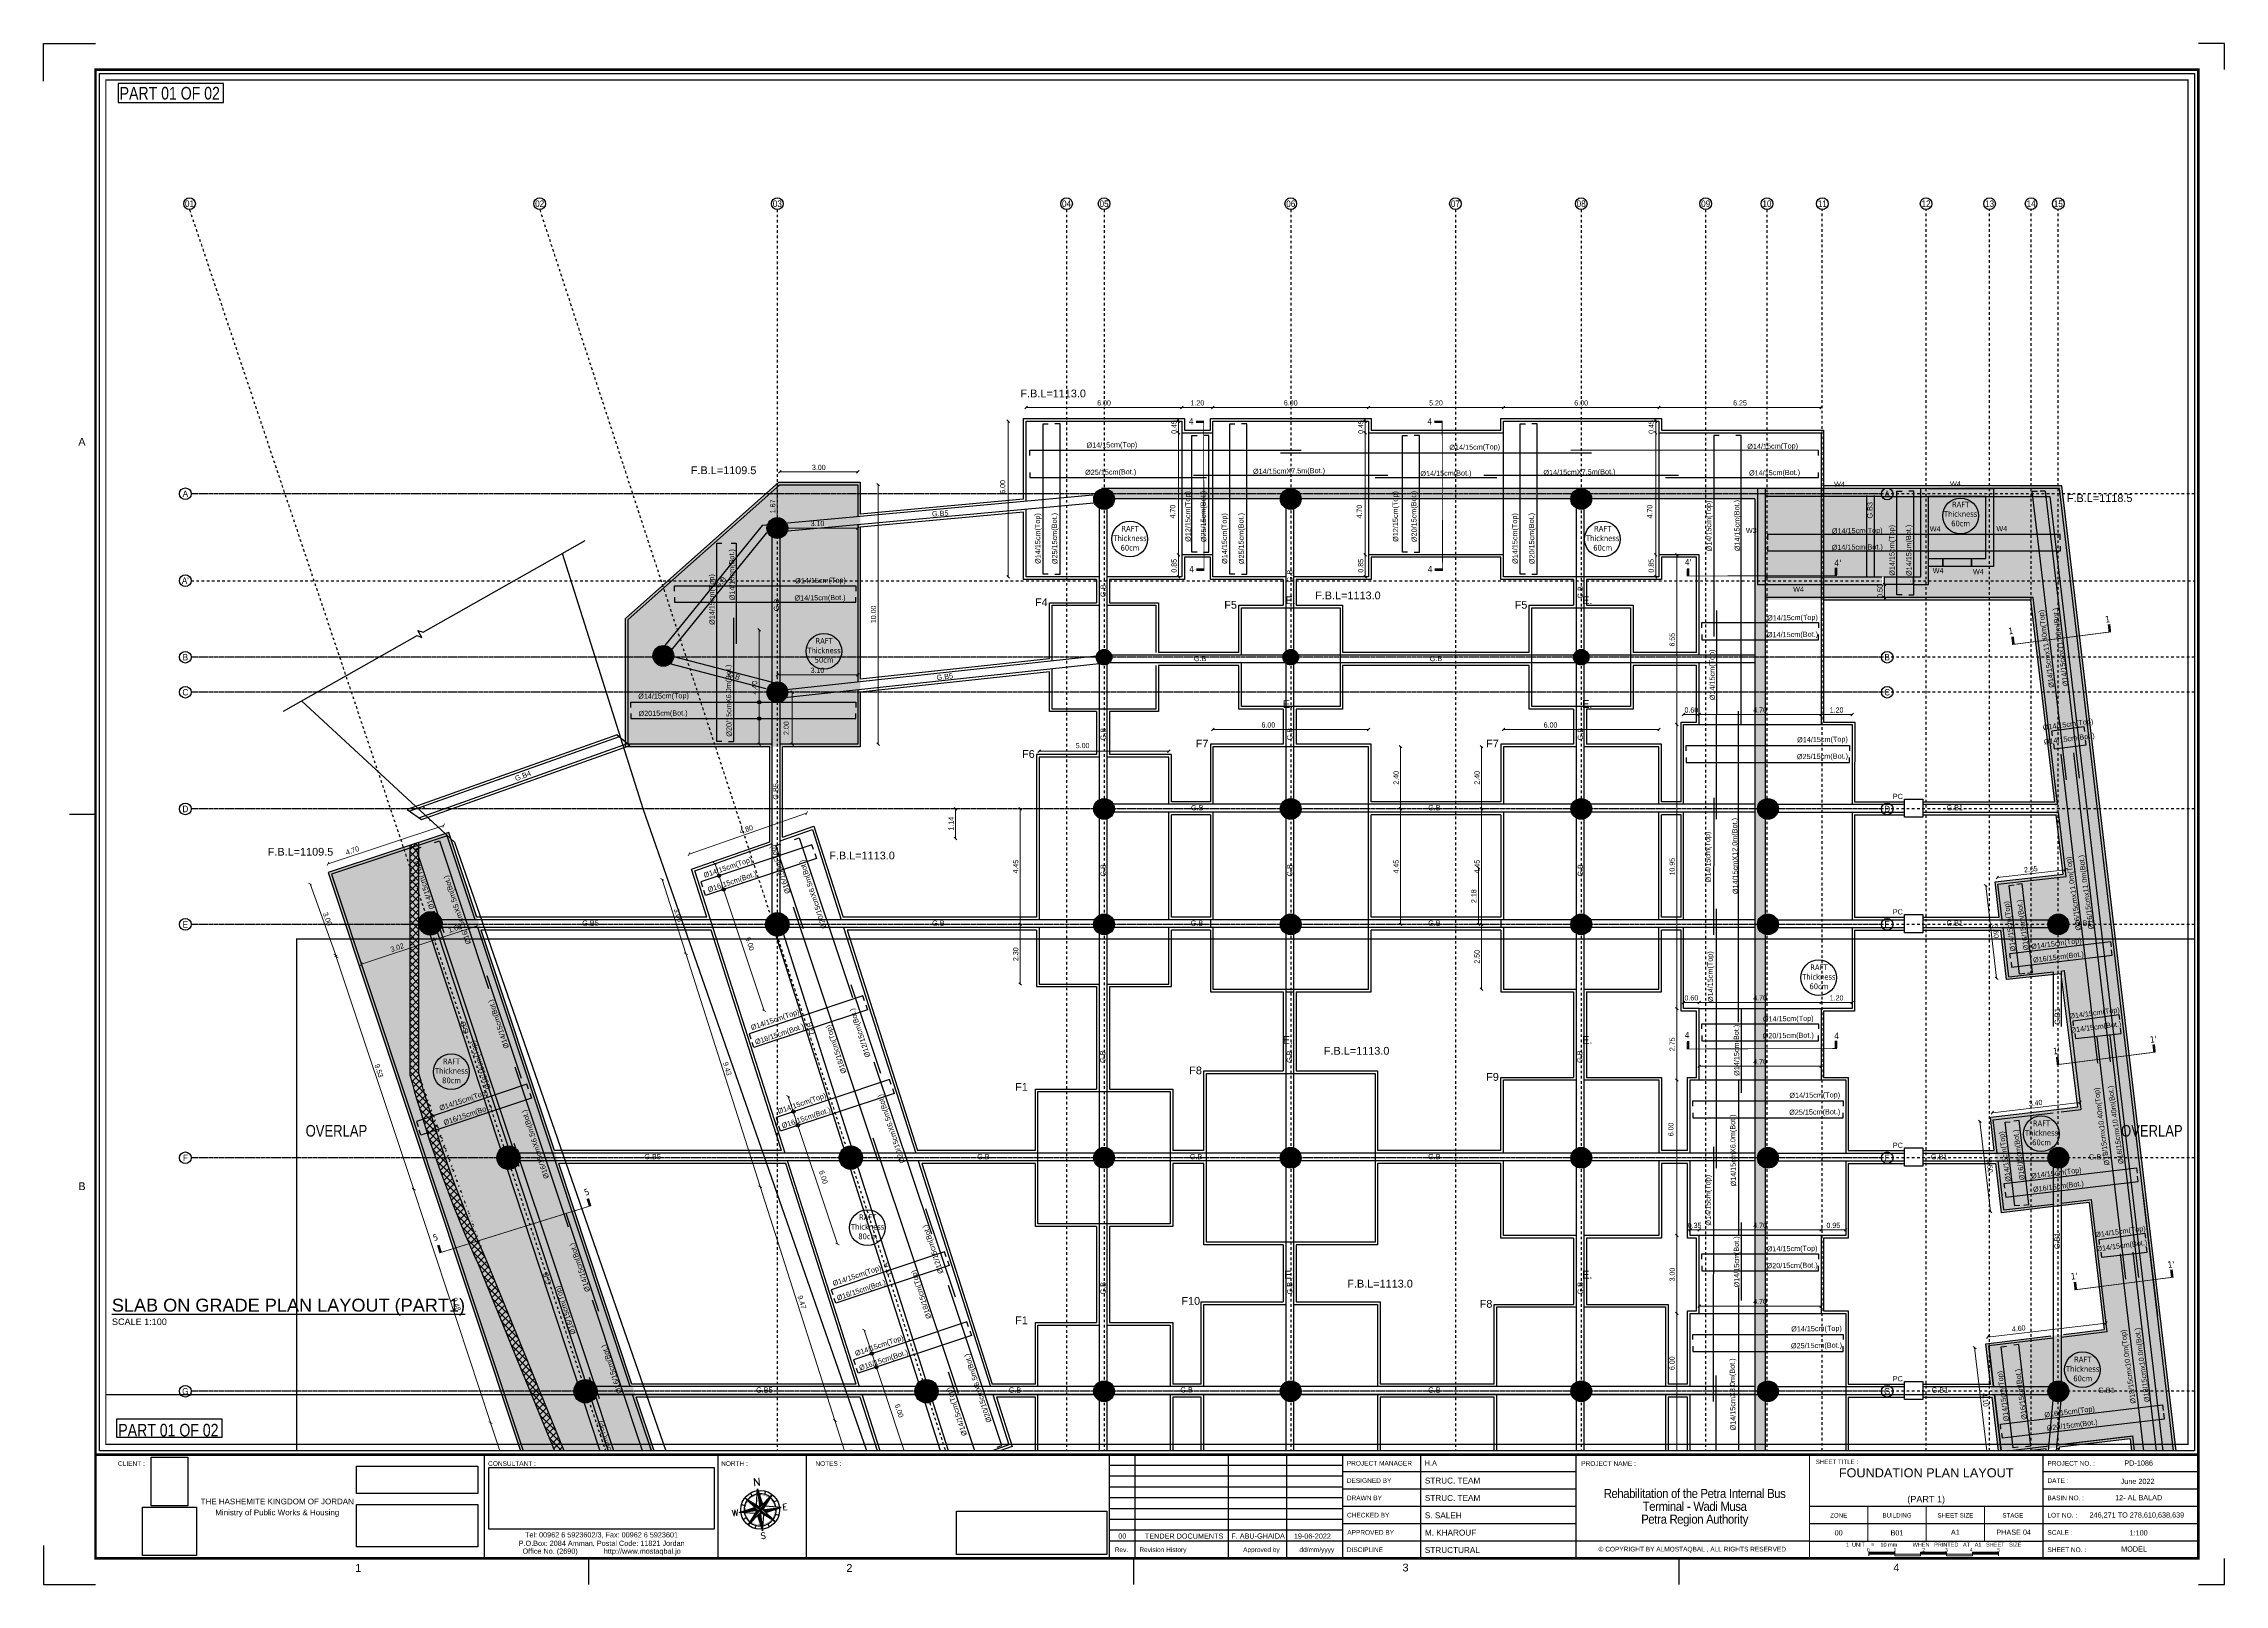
# Paper-space layout 'S-201-01' of a CAD drawing. Header units: metres. Extents: x 0 to 84.1, y 0 to 59.4.
# The model-space entities are those that its viewports show. They can reach past a viewport. Long polylines and large blocks are cut down to what shows.
import ezdxf
from ezdxf.enums import TextEntityAlignment as Align

# ---------------------------------------------------------------- set-up
doc = ezdxf.new("R2010")
doc.units = ezdxf.units.M
doc.header["$MEASUREMENT"] = 0
for name, pattern in [('( Hidden )', [0.375, 0.25, -0.125]), ('1080-B01-GX-ZN$0$( Hidden )', [0.375, 0.25, -0.125]), ('CENTER', [50.8, 31.75, -6.35, 6.35, -6.35]), ('F.B COLUMN & AXIS$0$DASHDOT', [25.4, 12.7, -6.35, 0, -6.35])]:
    doc.linetypes.add(name, pattern=pattern)
for name, color, linetype in [('$0$A-AX-AXIS TAGS', 20, 'Continuous'), ('$0$A-AX-NO. TEXT', 41, 'Continuous'), ('$AUDIT_BAD_LAYER1', 7, 'Continuous'), ('1080-B01-GX-ZN$0$A-PART-NO', 31, 'Continuous'), ('110-20-ar-fra-a1-E$0$FRA', 7, 'Continuous'), ('A-AX-AXIS LINE', 9, 'CENTER'), ('A-G-XREF LOCKED', 7, 'Continuous'), ('A-NORTH Frame', 8, 'Continuous'), ('AR-FRAME_LINES', 1, 'Continuous'), ('FRAME', 7, 'Continuous'), ('PD1066-07-PSITE$0$HIGH VOLTAGE', 10, 'Continuous'), ('S-BLINDING LINE', 1, 'Continuous'), ('S-CONCRETE PLANS', 4, 'Continuous'), ('S-CONCRETE WALLS', 5, 'Continuous'), ('S-S-BEARING WALL', 150, 'Continuous'), ('S-S-BEARING WALL HATCH', 250, 'Continuous'), ('S-S-BEARING WALL HATCH UNDER THE GROUND', 250, 'Continuous'), ('S-S-BEARING WALL UNDER THE GROUND', 150, 'Continuous'), ('S-S-COLUMN', 60, 'Continuous'), ('S-S-COLUMN HATCH', 250, 'Continuous'), ('S-Steel', 3, 'Continuous'), ('S-SYMPOLS', 6, 'Continuous'), ('S-TAGS', 135, 'Continuous'), ('S-TEXT MAIN TITLE', 2, 'Continuous'), ('S-TEXT- BEAMS', 7, 'Continuous'), ('S-Text-Col.', 7, 'Continuous'), ('S-Text-Foundations', 7, 'Continuous'), ('steel', 3, 'Continuous'), ('Z-F-BORDER', 7, 'Continuous'), ('Z-F-BORDER THIN', 1, 'Continuous'), ('Z-F-LOGO', 7, 'Continuous'), ('Z-F-TEXT', 30, 'Continuous'), ('Z-F-TITLE BLOCK TEXT', 2, 'Continuous')]:
    doc.layers.add(name, color=color, linetype=linetype)
for name, color, linetype, true_color in [('1080-B01-GX-ZN$0$ZONES', 24, 'Continuous', 0xad2b00), ('PD1066-07-PSITE$0$A-G- Building Hatch', 7, 'Continuous', 0xededed), ('wipeout', 7, 'Continuous', 0xfafafa)]:
    doc.layers.add(name, color=color, linetype=linetype, true_color=true_color)
doc.layers.add('A-G-VIEW PORT NON PRINT', color=6, linetype='Continuous', plot=False)
for name, color, linetype, lineweight in [('G-F-BORDER THIN', 1, 'Continuous', 13), ('S-D-WATER PROOF', 8, '( Hidden )', 0), ('S-DIMENSIONS', 134, 'Continuous', 13), ('S-HATCH REIN.', 9, 'Continuous', 5), ('S-TEXT-STEEL', 255, 'Continuous', 15)]:
    doc.layers.add(name, color=color, linetype=linetype, lineweight=lineweight)
doc.styles.add('$0$MT 1-150 (m)', font='arial.ttf', dxfattribs={"width": 0.9, "height": 0.3})
doc.styles.add('1080-B01-GX-ZN$0$FC-General-500', font='arial.ttf', dxfattribs={"width": 0.85, "height": 1000})
doc.styles.add('ACB-FRAME', font='arial.ttf')
doc.styles.add('ARIAL', font='arial.ttf')
doc.styles.add('CC-General-100', font='arial.ttf', dxfattribs={"width": 0.85, "height": 200})
doc.styles.add('FC-General-1', font='arial.ttf', dxfattribs={"width": 0.85, "height": 2})
doc.styles.add('FC-General-2', font='arial.ttf', dxfattribs={"width": 0.85, "height": 4})
doc.styles.add('FC-General-200', font='arial.ttf', dxfattribs={"height": 10})
doc.styles.add('FC-Mini-2', font='arial.ttf', dxfattribs={"width": 0.85, "height": 3.6})
doc.styles.add('FC-Mini2-2', font='arial.ttf', dxfattribs={"width": 0.85, "height": 3})
doc.styles.add('FC-Normal-1', font='arial.ttf', dxfattribs={"height": 2.5})
doc.styles.add('FC-Symbols-1', font='arial.ttf', dxfattribs={"width": 0.85, "height": 3})
doc.styles.add('frame', font='ARIALUNI.ttf', dxfattribs={"height": 0.28})
doc.styles.add('Frame A3 B$0$ar_title', font='romand.shx')
doc.styles.add('PD1066-07-PSITE$0$L40', font='simplex.shx', dxfattribs={"height": 0.254})
doc.styles.add('Site 1-200 (m)', font='arial.ttf', dxfattribs={"width": 0.85, "height": 0.2})
doc.styles.get("Standard").update_dxf_attribs({"font": 'arial.ttf'})
doc.styles.add('Tohama', font='tahoma.ttf')
doc.dimstyles.new('FC 1-100 (m)', dxfattribs={"dimtxt": 0.2, "dimasz": 0.1, "dimexe": 0.144, "dimexo": 0.144, "dimgap": 0.072, "dimtad": 1, "dimzin": 1, "dimdsep": 46, "dimtxsty": 'Site 1-200 (m)', "dimblk": 'OBLIQUE', "dimcen": 90, "dimse1": 1, "dimse2": 1, "dimclrd": 256, "dimclrt": 256, "dimadec": 3, "dimazin": 0, "dimtfac": 1, "dimtix": 1, "dimtmove": 2, "dimatfit": 3, "dimfxl": 0.144, "dimtolj": 1, "dimlwd": -1, "dimarcsym": 0})
picture_1 = doc.add_image_def('image1.jpg', size_in_pixel=(1076, 295))
picture_2 = doc.add_image_def('image2.jpg', size_in_pixel=(640, 850))
picture_3 = doc.add_image_def('image3.jpg', size_in_pixel=(1025, 296))
picture_4 = doc.add_image_def('image4.jpg', size_in_pixel=(349, 122))
picture_5 = doc.add_image_def('image5.jpg', size_in_pixel=(385, 87))
picture_6 = doc.add_image_def('image6.jpg', size_in_pixel=(175, 157))

# ---------------------------------------------------------------- blocks, each defined once
blk = doc.blocks.new('SHEET NUMBER')
at = {"layer": 'Z-F-TEXT'}
blk.add_attdef('M', text='', height=5, dxfattribs=at).set_placement((2.3, 0), align=Align.CENTER)
blk = doc.blocks.new('NORTH SIGN')
for points in [[(-0.679, 0), (-0.089, 0), (-0.171, 0.102)], [(-0.442, 0.442), (0, 0), (0, 0.089)], [(-0.442, -0.442), (0, 0), (-0.089, 0)], [(0, 0.679), (0, 0.089), (0.102, 0.171)], [(0.442, 0.442), (0, 0), (0.089, 0)], [(0.442, -0.442), (0, 0), (0, -0.089)], [(0, -0.679), (0, -0.089), (-0.102, -0.171)], [(0.679, 0), (0.089, 0), (0.171, -0.102)]]:
    blk.add_hatch(color=256).paths.add_polyline_path(points)
for p, q in [((-0.679, 0), (0.679, 0)), ((-0.577, 0.239), (-0.478, 0.198)), ((-0.442, 0.442), (0.442, -0.442)), ((-0.442, -0.442), (0.442, 0.442)), ((-0.198, 0.478), (-0.239, 0.577)), ((0, 0.679), (0, -0.679)), ((0.239, 0.577), (0.198, 0.478)), ((0.577, 0.239), (0.478, 0.198)), ((-0.478, -0.198), (-0.577, -0.239)), ((-0.198, -0.478), (-0.239, -0.577)), ((0.239, -0.577), (0.198, -0.478)), ((0.478, -0.198), (0.577, -0.239))]:
    blk.add_line(p, q)
for points in [[(-0.171, -0.102), (-0.679, 0), (-0.171, 0.102)], [(-0.089, 0), (-0.442, 0.442), (0, 0.089), (0.442, 0.442), (0.089, 0), (0.442, -0.442), (0, -0.089), (-0.442, -0.442), (-0.089, 0)], [(-0.102, 0.171), (0, 0.679), (0.102, 0.171)], [(0.171, -0.102), (0.679, 0), (0.171, 0.102)], [(-0.102, -0.171), (0, -0.679), (0.102, -0.171)]]:
    blk.add_lwpolyline(points)
at = {"const_width": 0.00714}
for points in [[(-0.04, 0.481, 0.366712), (-0.481, 0.04)], [(0.481, 0.04, 0.366712), (0.04, 0.481)], [(-0.481, -0.04, 0.366712), (-0.04, -0.481)], [(0.04, -0.481, 0.366712), (0.481, -0.04)]]:
    blk.add_lwpolyline(points, format="xyb", dxfattribs=at)
blk.add_circle((0, 0), 0.625)
for start, end in [(93.58873, 176.41126), (3.58873, 86.41126), (183.58873, 266.41126), (273.58873, 356.41126)]:
    blk.add_arc((0, 0), 0.518, start, end)
at = {"style": 'Frame A3 B$0$ar_title'}
for s, height, p in [('N', 0.25, (0, 0.901)), ('W', 0.2, (-0.804, 0)), ('E', 0.2, (0.804, 0)), ('S', 0.2, (0, -0.836))]:
    blk.add_text(s, height=height, rotation=360, dxfattribs=at).set_placement(p, align=Align.MIDDLE)
blk = doc.blocks.new('1086-E-FRAME A1')
at = {"layer": 'G-F-BORDER THIN', "lineweight": 0}
for points in [[(70.387, 1.261), (70.387, 1.19), (71.387, 1.19), (71.387, 1.261)], [(73.387, 1.19), (73.387, 1.261), (72.387, 1.261), (72.387, 1.19)], [(75.387, 1.19), (75.387, 1.261), (74.387, 1.261), (74.387, 1.19)]]:
    blk.add_hatch(color=256, dxfattribs=at).paths.add_polyline_path(points)
at = {"layer": 'PD1066-07-PSITE$0$A-G- Building Hatch', "extrusion": (-6.38957e-08, -9.62387e-08, 1)}
h = blk.add_hatch(dxfattribs=at)
h.set_pattern_fill('AR-SAND', color=256, scale=16.5, angle=56.41772)
h.set_pattern_definition([(93.918, (1292.3, -8320.7), (-687.35, 424.68), [0, -637.03, 0, -712.47, 0, -681.038]), (63.918, (1292.3, -8320.7), (-575.08, 1272.14), [0, -343.66, 0, -574.167, 0, -220.028]), (23.918, (1007.2, -8750.2), (719.94, 1088.61), [0, -209.55, 0, -754.38, 0, -984.885]), (13.918, (1007.2, -8750.2), (390.44, 1253.05), [0, -104.775, 0, -494.54, 0, -565.785])])
h.paths.add_polyline_path([(16.983, 2.452), (16.433, 2.817), (16.251, 2.542), (16.801, 2.177)])
h.paths.add_polyline_path([(16.983, 2.452), (16.433, 2.817), (16.251, 2.542), (16.801, 2.177)])
h = blk.add_hatch(dxfattribs=at)
h.set_pattern_fill('AR-SAND', color=256, scale=0.33, angle=56.41772)
h.set_pattern_definition([(93.91772, (1292.311, -8320.729), (-13.747033, 8.493583), [0, -12.74064, 0, -14.2494, 0, -13.62075]), (63.91772, (1292.311, -8320.729), (-11.501655, 25.442824), [0, -6.87324, 0, -11.48334, 0, -4.40055]), (23.91772, (1286.608, -8329.318), (14.398803, 21.772235), [0, -4.191, 0, -15.0876, 0, -19.6977]), (13.91772, (1286.608, -8329.318), (7.80873, 25.060953), [0, -2.0955, 0, -9.89076, 0, -11.3157])])
h.paths.add_polyline_path([(16.983, 2.452), (16.433, 2.817), (16.251, 2.542), (16.801, 2.177)])
h.paths.add_polyline_path([(16.983, 2.452), (16.433, 2.817), (16.251, 2.542), (16.801, 2.177)])
at = {"layer": '110-20-ar-fra-a1-E$0$FRA', "lineweight": 0, "const_width": 0.05}
for points in [[(16.999, 1.024), (16.999, 5.024)], [(26.003, 1.024), (26.003, 5.024)], [(29.413, 1.024), (29.413, 5.024)], [(41.1, 1.024), (41.1, 5.024)], [(50.1, 1.024), (50.1, 5.024)], [(59.1, 1.024), (59.1, 5.024)], [(68.1, 1.024), (68.1, 5.024)], [(77.1, 1.024), (77.1, 5.024)]]:
    blk.add_lwpolyline(points, dxfattribs=at)
at = {"layer": 'AR-FRAME_LINES', "linetype": 'Continuous'}
for p, q in [((1, 29.724), (2, 29.724)), ((21.025, 0.024), (21.025, 1.024)), ((42.05, 0.024), (42.05, 1.024)), ((63.075, 0.024), (63.075, 1.024))]:
    blk.add_line(p, q, dxfattribs=at)
at = {"layer": 'AR-FRAME_LINES', "color": 8}
for points in [[(0, 57.971), (0, 59.424), (2, 59.424)], [(84.1, 58.424), (84.1, 59.424), (83.1, 59.424)], [(0, 1.524), (0, 0.024), (2, 0.024)], [(83.1, 0.024), (84.1, 0.024), (84.1, 1.024)]]:
    blk.add_lwpolyline(points, dxfattribs=at)
at = {"layer": 'G-F-BORDER THIN'}
for p, q in [((70.35, 3.024), (70.35, 1.691)), ((72.6, 3.024), (72.6, 1.691)), ((74.85, 3.024), (74.85, 1.691))]:
    blk.add_line(p, q, dxfattribs=at)
at = {"layer": 'G-F-BORDER THIN', "lineweight": 0}
for p, q in [((70.387, 1.119), (70.387, 1.261)), ((71.387, 1.261), (70.387, 1.261)), ((75.387, 1.19), (70.387, 1.19)), ((71.387, 1.119), (71.387, 1.261)), ((72.387, 1.119), (71.387, 1.119)), ((73.387, 1.261), (72.387, 1.261)), ((72.387, 1.119), (72.387, 1.261)), ((73.387, 1.119), (73.387, 1.261)), ((74.387, 1.119), (73.387, 1.119)), ((74.387, 1.119), (74.387, 1.261)), ((75.387, 1.261), (74.387, 1.261)), ((75.387, 1.119), (75.387, 1.261))]:
    blk.add_line(p, q, dxfattribs=at)
at = {"layer": 'Z-F-BORDER', "const_width": 0.1}
blk.add_lwpolyline([(83.1, 58.424), (2, 58.424), (2, 1.024), (83.1, 1.024)], close=True, dxfattribs=at)
blk.add_lwpolyline([(2, 5.024), (83.1, 5.024)], dxfattribs=at)
at = {"layer": 'Z-F-BORDER THIN', "linetype": 'Continuous'}
for p, q in [((50.1, 4.608), (41.1, 4.608)), ((59.1, 4.358), (50.1, 4.358)), ((53.1, 5.024), (53.1, 1.024)), ((83.1, 4.358), (77.1, 4.358)), ((50.1, 4.191), (41.1, 4.191)), ((50.1, 3.774), (41.1, 3.774)), ((59.1, 3.691), (50.1, 3.691)), ((83.1, 3.691), (77.1, 3.691)), ((50.1, 3.358), (41.1, 3.358)), ((50.1, 2.941), (41.1, 2.941)), ((50.1, 2.524), (41.1, 2.524)), ((59.1, 3.024), (50.1, 3.024)), ((77.1, 3.024), (68.1, 3.024)), ((83.1, 3.024), (77.1, 3.024)), ((50.1, 2.108), (41.1, 2.108)), ((50.1, 1.691), (41.1, 1.691)), ((59.1, 2.358), (50.1, 2.358)), ((59.1, 1.691), (50.1, 1.691)), ((68.1, 1.691), (59.1, 1.691)), ((77.1, 2.358), (68.1, 2.358)), ((68.1, 1.691), (77.1, 1.691)), ((83.1, 2.358), (77.1, 2.358)), ((83.1, 1.691), (77.1, 1.691))]:
    blk.add_line(p, q, dxfattribs=at)
blk.add_lwpolyline([(2.15, 58.274), (82.95, 58.274), (82.95, 5.174), (2.15, 5.174)], close=True, dxfattribs=at)
for points in [[(42.1, 1.024), (42.1, 5.024)], [(45.694, 1.024), (45.694, 5.024)], [(47.943, 1.024), (47.943, 5.024)]]:
    blk.add_lwpolyline(points, dxfattribs=at)
ref = blk.add_blockref('SHEET NUMBER', (81.194, 1.511), dxfattribs=dict(xscale=0.050339188642796, yscale=0.050339188642796, zscale=0.050339188642796))
ref.add_attrib('M', 'MODEL', dxfattribs={"layer": 'Z-F-TEXT', "height": 0.2, "style": 'FC-General-2'}).set_placement((80.618, 1.386), align=Align.MIDDLE_CENTER)
at = {"layer": 'A-NORTH Frame', "xscale": 1.2, "yscale": 1.2, "zscale": 1.2, "rotation": 6.746545078974298}
blk.add_blockref('NORTH SIGN', (27.632, 2.897), dxfattribs=at)
at = {"layer": 'FRAME', "color": 8, "linetype": 'Continuous', "style": 'ACB-FRAME'}
for s, p in [('A', (1.338, 44.074)), ('B', (1.338, 15.374)), ('1', (12.014, 0.657)), ('2', (30.958, 0.657)), ('3', (52.405, 0.673)), ('4', (71.336, 0.673))]:
    blk.add_text(s, height=0.3, dxfattribs=at).set_placement(p, align=Align.MIDDLE_LEFT)
at = {"layer": 'PD1066-07-PSITE$0$HIGH VOLTAGE', "color": 252, "style": 'PD1066-07-PSITE$0$L40'}
blk.add_text('HV POLE', height=0.0133, rotation=56.10511, dxfattribs=at).set_placement((15.009, 4.988, -37.049))
at = {"layer": 'Z-F-TEXT', "style": 'FC-Normal-1'}
for s, p in [('PD-1086', (80.794, 4.601)), ('12- AL BALAD', (80.794, 3.268)), ('246,271 TO 278,610,638,639', (80.724, 2.601)), ('00', (41.6, 1.789)), ('F. ABU-GHAIDA ', (46.874, 1.789)), ('A1', (73.725, 1.935)), ('PHASE 04', (75.975, 1.935))]:
    blk.add_text(s, height=0.2, dxfattribs=at).set_placement(p, align=Align.CENTER)
blk.add_text('June 2022', height=0.2, dxfattribs=at).set_placement((80.754, 3.997), align=Align.MIDDLE_CENTER)
at = {"layer": 'Z-F-TEXT', "linetype": 'Continuous', "style": 'FC-Mini2-2'}
for s, p in [('THE HASHEMITE KINGDOM OF JORDAN', (9.01, 3.221)), ('Ministry of Public Works & Housing', (9.01, 2.77))]:
    blk.add_text(s, height=0.22, dxfattribs=at).set_placement(p, align=Align.MIDDLE)
at = {"layer": 'Z-F-TEXT', "linetype": 'Continuous', "style": 'FC-Mini-2'}
for s, p in [('P.O.Box: 2084 Amman, Postal Code: 11821 Jordan', (21.521, 1.609)), ('Tel: 00962 6 5923602/3, Fax: 00962 6 5923601', (21.515, 1.935)), ('Office No. (2690)             http://www.mostaqbal.jo', (21.521, 1.306))]:
    blk.add_text(s, height=0.2, dxfattribs=at).set_placement(p, align=Align.MIDDLE_CENTER)
at = {"layer": 'Z-F-TEXT', "style": 'FC-Normal-1'}
for s, p in [('TENDER DOCUMENTS', (42.469, 1.785)), ('19-06-2022', (48.215, 1.784))]:
    blk.add_text(s, height=0.2, dxfattribs=at).set_placement(p)
at = {"layer": 'Z-F-TEXT', "linetype": 'Continuous', "style": 'FC-Mini-2'}
blk.add_text('© COPYRIGHT BY ALMOSTAQBAL , ALL RIGHTS RESERVED', height=0.18, dxfattribs=at).set_placement((63.581, 1.293), align=Align.CENTER)
at = {"layer": 'Z-F-TEXT', "style": 'CC-General-100'}
blk.add_text('1  UNIT    =    10 mm          WHEN   PRINTED   AT   A1   SHEET   SIZE', height=0.15256, dxfattribs=at).set_placement((72.887, 1.632), align=Align.TOP_CENTER)
at = {"layer": 'Z-F-TEXT', "style": 'CC-General-100', "width": 0.85}
for s, p in [('0', (70.367, 1.423)), ('1', (71.396, 1.423)), ('2', (72.506, 1.423)), ('3', (73.382, 1.423)), ('4', (74.337, 1.423)), ('5', (75.393, 1.423))]:
    blk.add_text(s, height=0.14, dxfattribs=at).set_placement(p, align=Align.TOP_CENTER)
at = {"layer": 'Z-F-TEXT', "insert": (63.669, 2.981), "char_height": 0.35, "width": 8.64657, "attachment_point": 5, "style": 'FC-General-200'}
blk.add_mtext('\\pxsm0.85,qc;{\\W0.9;\\T0.93;Rehabilitation of the Petra Internal Bus Terminal - Wadi Musa\\P\\H1x;Petra Region Authority}', dxfattribs=at)
at = {"layer": 'Z-F-TITLE BLOCK TEXT', "linetype": 'Continuous', "style": 'FC-Mini-2'}
for s, p in [('CLIENT :', (2.868, 4.594)), ('CONSULTANT :', (17.141, 4.594)), ('NORTH :', (26.128, 4.594)), ('NOTES :', (29.763, 4.594))]:
    blk.add_text(s, height=0.18, dxfattribs=at).set_placement(p)
at = {"layer": 'Z-F-TITLE BLOCK TEXT'}
for s, height, style, p in [('PROJECT MANAGER', 0.18, 'FC-Normal-1', (50.257, 4.604)), ('H.A', 0.2, 'FC-Normal-1', (53.265, 4.603)), ('PROJECT NAME :', 0.18, 'FC-General-1', (59.297, 4.594)), ('SHEET TITLE :', 0.17, 'frame', (68.341, 4.664)), ('PROJECT NO. :', 0.18, 'FC-General-1', (77.275, 4.601)), ('DESIGNED BY', 0.18, 'FC-Normal-1', (50.257, 3.937)), ('DRAWN BY', 0.18, 'FC-Normal-1', (50.257, 3.268)), ('DATE :', 0.18, 'FC-Normal-1', (77.275, 3.934)), ('BASIN NO. :', 0.18, 'FC-Normal-1', (77.275, 3.268)), ('CHECKED BY', 0.18, 'FC-Normal-1', (50.264, 2.604)), ('LOT NO. :', 0.18, 'FC-Normal-1', (77.275, 2.601)), ('APPROVED BY', 0.18, 'FC-Normal-1', (50.275, 1.938)), ('SCALE :', 0.18, 'FC-Normal-1', (77.275, 1.935)), ('Revision History', 0.18, 'FC-Normal-1', (42.257, 1.271)), ('Approved by', 0.18, 'FC-Normal-1', (46.257, 1.271)), ('DISCIPLINE', 0.18, 'FC-Normal-1', (50.257, 1.271)), ('SHEET NO. :', 0.18, 'FC-Normal-1', (77.275, 1.268))]:
    blk.add_text(s, height=height, dxfattribs=dict(at, style=style)).set_placement(p)
for s, height, style, p in [('ZONE', 0.17, 'FC-General-1', (69.225, 2.599)), ('BUILDING', 0.17, 'FC-General-1', (71.475, 2.601)), ('SHEET SIZE', 0.17, 'FC-General-1', (73.725, 2.601)), ('STAGE ', 0.17, 'FC-General-1', (75.975, 2.601)), ('Rev. ', 0.18, 'FC-Normal-1', (41.6, 1.271)), ('dd/mm/yyyy', 0.18, 'FC-Normal-1', (49.1, 1.271))]:
    blk.add_text(s, height=height, dxfattribs=dict(at, style=style)).set_placement(p, align=Align.CENTER)
at = {"layer": 'Z-F-LOGO'}
image = blk.add_image(picture_2, insert=(4.149, 3.056), size_in_units=(1.41, 1.873), dxfattribs=at)
image.dxf.flags = 7
image = blk.add_image(picture_5, insert=(12.06, 3.526), size_in_units=(4.689, 1.06), dxfattribs=at)
image.dxf.flags = 7
image = blk.add_image(picture_1, insert=(17.165, 2.151), size_in_units=(8.697, 2.384), dxfattribs=at)
image.dxf.flags = 7
image = blk.add_image(picture_6, insert=(3.816, 1.136), size_in_units=(2.076, 1.863), dxfattribs=at)
image.dxf.flags = 7
image = blk.add_image(picture_4, insert=(12.06, 1.471), size_in_units=(4.689, 1.639), dxfattribs=at)
image.dxf.flags = 7
image = blk.add_image(picture_3, insert=(35.2, 1.174), size_in_units=(5.8, 1.675), dxfattribs=at)
image.dxf.flags = 7
blk = doc.blocks.new('ENG. NAMES')
at = {"layer": 'Z-F-TEXT', "style": 'FC-Symbols-1'}
for tag, p in [('DESIGNED-BY', (400.76, 30.29)), ('DRAWN-BY', (400.76, 25.26)), ('CHECKED-BY', (400.76, 20.22)), ('APPROVED-BY', (400.76, 15.19)), ('DISCIPLINE', (400.76, 10.15))]:
    blk.add_attdef(tag, text='', height=1.7, dxfattribs=at).set_placement(p, align=Align.MIDDLE_LEFT)
blk = doc.blocks.new('1086-STRUC NAMES A1')
at = {"layer": 'Z-F-TEXT', "xscale": 0.132912056040579, "yscale": 0.132912056040579, "zscale": 0.132912056040579}
blk.add_blockref('ENG. NAMES', (0, 0), dxfattribs=at).add_auto_attribs({'DESIGNED-BY': 'STRUC. TEAM', 'DRAWN-BY': 'STRUC. TEAM', 'CHECKED-BY': 'S. SALEH', 'APPROVED-BY': 'M. KHAROUF', 'DISCIPLINE': 'STRUCTURAL'})
blk = doc.blocks.new('A1-LS-SHEET TITLE')
at = {"layer": 'Z-F-TEXT'}
for tag, height, style, p in [('SHEET-TITLE-1', 3.5, 'FC-General-200', (726, 43.26)), ('SHEET-TITLE-2', 3.5, 'FC-General-200', (726, 38.41)), ('SHEET-TITLE-3', 2.5, 'FC-Symbols-1', (726, 33.1)), ('BUILDING-NAME-1', 3.5, 'FC-General-200', (636, 20.87)), ('ZONE', 2, 'FC-Normal-1', (692.25, 20.12)), ('BUILDING-NO.', 2, 'FC-Normal-1', (714.75, 20.11)), ('SCALE', 2, 'FC-Symbols-1', (807.94, 20.1))]:
    blk.add_attdef(tag, text='', height=height, dxfattribs=dict(at, style=style)).set_placement(p, align=Align.MIDDLE_CENTER)
blk = doc.blocks.new('$0$AXIS TAGS')
at = {"layer": '$0$A-AX-AXIS TAGS'}
blk.add_circle((0, 0), 0.225, dxfattribs=at)
at = {"layer": '$0$A-AX-NO. TEXT', "style": '$0$MT 1-150 (m)', "width": 0.9}
blk.add_attdef('A', text='', height=0.25, dxfattribs=at).set_placement((0, 0), align=Align.MIDDLE_CENTER)
blk = doc.blocks.new('1086-B1-AX-BS2')
at = {"layer": 'A-AX-AXIS LINE', "linetype": 'F.B COLUMN & AXIS$0$DASHDOT', "ltscale": 0.05}
for p, q in [((-51566, 67057), (-25791, -9832)), ((-38063, 67057, 0), (-12920, -9832, 0)), ((-28898, 67057), (-28898, -9832)), ((-17743, 67057), (-17743, -9832)), ((-16298, 67057), (-16298, -9832)), ((-9098, 67057), (-9098, -9832)), ((-2748, 67057), (-2748, -9832)), ((2102, 67057), (2102, -9832)), ((6902, 67057), (6902, -9832)), ((9267, 67057), (9267, -9832)), ((13678, 56099), (-51502, 56099)), ((13678, 49799), (-51502, 49799)), ((13678, 48449), (-51502, 48449)), ((13678, 43949), (-51502, 43949)), ((13678, 39499), (-51502, 39499)), ((13678, 30499), (-51502, 30499)), ((13678, 21499), (-51502, 21499))]:
    blk.add_line(p, q, dxfattribs=at)
at = {"layer": '$0$A-AX-NO. TEXT'}
for p, xscale, yscale, zscale, values in [((-51566, 67282, 0), 999.9999999999995, 999.9999999999995, 999.9999999999995, {'A': '01'}), ((-38063, 67282, 0), 999.9999999999995, 999.9999999999995, 999.9999999999995, {'A': '02'}), ((-28898, 67282, 0), 999.9999999999995, 999.9999999999995, 999.9999999999995, {'A': '03'}), ((-17743, 67282, 0), 999.9999999999995, 999.9999999999995, 999.9999999999995, {'A': '04'}), ((-16298, 67282, 0), 999.9999999999995, 999.9999999999995, 999.9999999999995, {'A': '05'}), ((-9098, 67282, 0), 999.9999999999995, 999.9999999999995, 999.9999999999995, {'A': '06'}), ((-2748, 67282, 0), 999.9999999999995, 999.9999999999995, 999.9999999999995, {'A': '07'}), ((2102, 67282, 0), 999.9999999999995, 999.9999999999995, 999.9999999999995, {'A': '08'}), ((6902, 67282, 0), 999.9999999999995, 999.9999999999995, 999.9999999999995, {'A': '09'}), ((9267, 67282, 0), 999.9999999999995, 999.9999999999995, 999.9999999999995, {'A': '10'}), ((-51727, 56099, 0), 1000, 1000, 1000, {'A': 'A'}), ((13903, 56091, 0), 1000, 1000, 1000, {'A': 'A'}), ((-51727, 49799, 0), 999.9999999999995, 999.9999999999995, 999.9999999999995, {'A': 'B'}), ((13903, 49799, 0), 999.9999999999995, 999.9999999999995, 999.9999999999995, {'A': 'B'}), ((-51727, 48449, 0), 999.9999999999995, 999.9999999999995, 999.9999999999995, {'A': 'C'}), ((13903, 48449, 0), 999.9999999999995, 999.9999999999995, 999.9999999999995, {'A': 'C'}), ((-51727, 43949, 0), 999.9999999999995, 999.9999999999995, 999.9999999999995, {'A': 'D'}), ((13903, 43949, 0), 999.9999999999995, 999.9999999999995, 999.9999999999995, {'A': 'D'}), ((-51727, 39499, 0), 999.9999999999995, 999.9999999999995, 999.9999999999995, {'A': 'E'}), ((13903, 39499, 0), 999.9999999999995, 999.9999999999995, 999.9999999999995, {'A': 'E'}), ((-51727, 30499, 0), 999.9999999999995, 999.9999999999995, 999.9999999999995, {'A': 'F'}), ((13903, 30499, 0), 999.9999999999995, 999.9999999999995, 999.9999999999995, {'A': 'F'}), ((-51727, 21499, 0), 999.9999999999995, 999.9999999999995, 999.9999999999995, {'A': 'G'}), ((13903, 21499, 0), 999.9999999999995, 999.9999999999995, 999.9999999999995, {'A': 'G'})]:
    blk.add_blockref('$0$AXIS TAGS', p, dxfattribs=dict(at, xscale=xscale, yscale=yscale, zscale=zscale)).add_auto_attribs(values)
blk = doc.blocks.new('1086-B1-X-COBS2')
at = {"layer": 'S-S-BEARING WALL HATCH UNDER THE GROUND'}
h = blk.add_hatch(color=256, dxfattribs=at)
h.dxf.hatch_style = 1
h.paths.add_polyline_path([(-15.898, 56.299), (-16.235, 56.299), (-15.898, 55.899), (9.202, 55.899), (9.202, 56.299)])
h = blk.add_hatch(color=256, dxfattribs=at)
h.dxf.hatch_style = 1
h.paths.add_polyline_path([(8.802, 9.749), (9.202, 9.749), (9.202, 55.999), (8.802, 55.999)])
at = {"layer": 'S-S-COLUMN HATCH'}
h = blk.add_hatch(color=256, dxfattribs=at)
h.dxf.hatch_style = 1
edge = h.paths.add_edge_path()
edge.add_arc((-16.298, 55.899), 0.4, 0, 360)
h = blk.add_hatch(color=256, dxfattribs=at)
h.dxf.hatch_style = 1
edge = h.paths.add_edge_path()
edge.add_arc((-9.098, 55.899), 0.4, 0, 360)
h = blk.add_hatch(color=256, dxfattribs=at)
h.dxf.hatch_style = 1
edge = h.paths.add_edge_path()
edge.add_arc((2.102, 55.899), 0.4, 0, 360)
h = blk.add_hatch(color=256, dxfattribs=at)
h.dxf.hatch_style = 1
edge = h.paths.add_edge_path()
edge.add_arc((-28.898, 54.778), 0.4, 0, 360)
h = blk.add_hatch(color=256, dxfattribs=at)
h.dxf.hatch_style = 1
edge = h.paths.add_edge_path()
edge.add_arc((-33.293, 49.849), 0.4, 0, 360)
h = blk.add_hatch(color=256, dxfattribs=at)
h.dxf.hatch_style = 1
edge = h.paths.add_edge_path()
edge.add_arc((-16.298, 49.799), 0.3, 0, 360)
h = blk.add_hatch(color=256, dxfattribs=at)
h.dxf.hatch_style = 1
edge = h.paths.add_edge_path()
edge.add_arc((-9.098, 49.799), 0.3, 0, 360)
h = blk.add_hatch(color=256, dxfattribs=at)
h.dxf.hatch_style = 1
edge = h.paths.add_edge_path()
edge.add_arc((2.102, 49.799), 0.3, 0, 360)
h = blk.add_hatch(color=256, dxfattribs=at)
h.dxf.hatch_style = 1
edge = h.paths.add_edge_path()
edge.add_arc((-28.898, 48.449), 0.4, 0, 360)
h = blk.add_hatch(color=256, dxfattribs=at)
h.dxf.hatch_style = 1
edge = h.paths.add_edge_path()
edge.add_arc((-16.298, 43.949), 0.4, 0, 360)
h = blk.add_hatch(color=256, dxfattribs=at)
h.dxf.hatch_style = 1
edge = h.paths.add_edge_path()
edge.add_arc((-9.098, 43.949), 0.4, 0, 360)
h = blk.add_hatch(color=256, dxfattribs=at)
h.dxf.hatch_style = 1
edge = h.paths.add_edge_path()
edge.add_arc((2.102, 43.949), 0.4, 0, 360)
h = blk.add_hatch(color=256, dxfattribs=at)
h.dxf.hatch_style = 1
edge = h.paths.add_edge_path()
edge.add_arc((9.302, 43.949), 0.4, 0, 360)
h = blk.add_hatch(color=256, dxfattribs=at)
h.dxf.hatch_style = 1
edge = h.paths.add_edge_path()
edge.add_arc((-42.279, 39.537), 0.45, 0, 360)
h = blk.add_hatch(color=256, dxfattribs=at)
h.dxf.hatch_style = 1
edge = h.paths.add_edge_path()
edge.add_arc((-28.898, 39.499), 0.45, 0, 360)
h = blk.add_hatch(color=256, dxfattribs=at)
h.dxf.hatch_style = 1
edge = h.paths.add_edge_path()
edge.add_arc((-16.298, 39.499), 0.4, 0, 360)
h = blk.add_hatch(color=256, dxfattribs=at)
h.dxf.hatch_style = 1
edge = h.paths.add_edge_path()
edge.add_arc((-9.098, 39.499), 0.4, 0, 360)
h = blk.add_hatch(color=256, dxfattribs=at)
h.dxf.hatch_style = 1
edge = h.paths.add_edge_path()
edge.add_arc((2.102, 39.499), 0.4, 0, 360)
h = blk.add_hatch(color=256, dxfattribs=at)
h.dxf.hatch_style = 1
edge = h.paths.add_edge_path()
edge.add_arc((9.302, 39.499), 0.4, 0, 360)
h = blk.add_hatch(color=256, dxfattribs=at)
h.dxf.hatch_style = 1
edge = h.paths.add_edge_path()
edge.add_arc((-39.265, 30.502), 0.45, 0, 360)
h = blk.add_hatch(color=256, dxfattribs=at)
h.dxf.hatch_style = 1
edge = h.paths.add_edge_path()
edge.add_arc((-26.065, 30.507), 0.45, 0, 360)
h = blk.add_hatch(color=256, dxfattribs=at)
h.dxf.hatch_style = 1
edge = h.paths.add_edge_path()
edge.add_arc((-16.298, 30.499), 0.4, 0, 360)
h = blk.add_hatch(color=256, dxfattribs=at)
h.dxf.hatch_style = 1
edge = h.paths.add_edge_path()
edge.add_arc((-9.098, 30.499), 0.4, 0, 360)
h = blk.add_hatch(color=256, dxfattribs=at)
h.dxf.hatch_style = 1
edge = h.paths.add_edge_path()
edge.add_arc((2.102, 30.499), 0.4, 0, 360)
h = blk.add_hatch(color=256, dxfattribs=at)
h.dxf.hatch_style = 1
edge = h.paths.add_edge_path()
edge.add_arc((9.302, 30.499), 0.4, 0, 360)
h = blk.add_hatch(color=256, dxfattribs=at)
h.dxf.hatch_style = 1
edge = h.paths.add_edge_path()
edge.add_arc((-36.298, 21.499), 0.45, 0, 360)
h = blk.add_hatch(color=256, dxfattribs=at)
h.dxf.hatch_style = 1
edge = h.paths.add_edge_path()
edge.add_arc((-23.145, 21.499), 0.45, 0, 360)
h = blk.add_hatch(color=256, dxfattribs=at)
h.dxf.hatch_style = 1
edge = h.paths.add_edge_path()
edge.add_arc((-16.298, 21.499), 0.4, 0, 360)
h = blk.add_hatch(color=256, dxfattribs=at)
h.dxf.hatch_style = 1
edge = h.paths.add_edge_path()
edge.add_arc((-9.098, 21.499), 0.4, 0, 360)
h = blk.add_hatch(color=256, dxfattribs=at)
h.dxf.hatch_style = 1
edge = h.paths.add_edge_path()
edge.add_arc((2.102, 21.499), 0.4, 0, 360)
h = blk.add_hatch(color=256, dxfattribs=at)
h.dxf.hatch_style = 1
edge = h.paths.add_edge_path()
edge.add_arc((9.302, 21.499), 0.4, 0, 360)
at = {"layer": 'S-S-BEARING WALL'}
for p, q in [((9.202, 56.299), (-16.398, 56.299)), ((8.802, 55.899), (-15.898, 55.899)), ((8.802, 55.899), (8.802, -0.651)), ((9.202, 56.299), (9.202, -1.051))]:
    blk.add_line(p, q, dxfattribs=at)
at = {"layer": 'S-S-COLUMN'}
for centre, radius in [((-16.298, 55.899), 0.4), ((-9.098, 55.899), 0.4), ((2.102, 55.899), 0.4), ((-28.898, 54.778), 0.4), ((-33.293, 49.849), 0.4), ((-16.298, 49.799), 0.3), ((-9.098, 49.799), 0.3), ((2.102, 49.799), 0.3), ((-28.898, 48.449), 0.4), ((-16.298, 43.949), 0.4), ((-9.098, 43.949), 0.4), ((2.102, 43.949), 0.4), ((9.302, 43.949), 0.4), ((-42.279, 39.537), 0.45), ((-28.898, 39.499), 0.45), ((-16.298, 39.499), 0.4), ((-9.098, 39.499), 0.4), ((2.102, 39.499), 0.4), ((9.302, 39.499), 0.4), ((-39.265, 30.502), 0.45), ((-26.065, 30.507), 0.45), ((-16.298, 30.499), 0.4), ((-9.098, 30.499), 0.4), ((2.102, 30.499), 0.4), ((9.302, 30.499), 0.4), ((-36.298, 21.499), 0.45), ((-23.145, 21.499), 0.45), ((-16.298, 21.499), 0.4), ((-9.098, 21.499), 0.4), ((2.102, 21.499), 0.4), ((9.302, 21.499), 0.4)]:
    blk.add_circle(centre, radius, dxfattribs=at)
at = {"layer": 'A-G-XREF LOCKED', "xscale": 0.001, "yscale": 0.001, "zscale": 0.001}
blk.add_blockref('1086-B1-AX-BS2', (0, 0), dxfattribs=at)
blk = doc.blocks.new('1086-B1-AX-BS1')
at = {"layer": 'A-AX-AXIS LINE', "linetype": 'F.B COLUMN & AXIS$0$DASHDOT', "ltscale": 0.05}
for p, q in [((-17743, 67057), (-17743, -9832)), ((-16298, 67057), (-16298, -9832)), ((-9098, 67057), (-9098, -9832)), ((-2748, 67057), (-2748, -9832)), ((2102, 67057), (2102, -9832)), ((6902, 67057), (6902, -9832)), ((9267, 67057), (9267, -9832)), ((11402, -9832), (11402, 67057)), ((15402, -9832), (15402, 67057)), ((17852, -9832), (17852, 67057)), ((19452, -9832), (19452, 67057)), ((20502, -9832), (20502, 67057)), ((29078, 56099), (-51502, 56099)), ((-51502, 52749), (29078, 52749)), ((29078, 49799), (-51502, 49799)), ((29078, 48449), (-51502, 48449)), ((29078, 43949), (-51502, 43949)), ((29078, 39499), (-51502, 39499)), ((29078, 30499), (-51502, 30499)), ((29078, 21499), (-51502, 21499))]:
    blk.add_line(p, q, dxfattribs=at)
at = {"layer": '$0$A-AX-NO. TEXT'}
for p, xscale, yscale, zscale, values in [((-17743, 67282, 0), 999.9999999999995, 999.9999999999995, 999.9999999999995, {'A': '04'}), ((-16298, 67282, 0), 999.9999999999995, 999.9999999999995, 999.9999999999995, {'A': '05'}), ((-9098, 67282, 0), 999.9999999999995, 999.9999999999995, 999.9999999999995, {'A': '06'}), ((-2748, 67282, 0), 999.9999999999995, 999.9999999999995, 999.9999999999995, {'A': '07'}), ((2102, 67282, 0), 999.9999999999995, 999.9999999999995, 999.9999999999995, {'A': '08'}), ((6902, 67282, 0), 999.9999999999995, 999.9999999999995, 999.9999999999995, {'A': '09'}), ((9267, 67282, 0), 999.9999999999995, 999.9999999999995, 999.9999999999995, {'A': '10'}), ((11402, 67282, 0), 999.9999999999995, 999.9999999999995, 999.9999999999995, {'A': '11'}), ((15402, 67282, 0), 999.9999999999995, 999.9999999999995, 999.9999999999995, {'A': '12'}), ((17852, 67282, 0), 999.9999999999995, 999.9999999999995, 999.9999999999995, {'A': '13'}), ((19452, 67282, 0), 999.9999999999995, 999.9999999999995, 999.9999999999995, {'A': '14'}), ((20502, 67282, 0), 999.9999999999995, 999.9999999999995, 999.9999999999995, {'A': '15'}), ((-51727, 56099, 0), 1000, 1000, 1000, {'A': 'A'}), ((-51727, 52749, 0), 1000, 1000, 1000, {'A': "A'"}), ((-51727, 49799, 0), 999.9999999999995, 999.9999999999995, 999.9999999999995, {'A': 'B'}), ((-51727, 48449, 0), 999.9999999999995, 999.9999999999995, 999.9999999999995, {'A': 'C'}), ((-51727, 43949, 0), 999.9999999999995, 999.9999999999995, 999.9999999999995, {'A': 'D'}), ((-51727, 39499, 0), 999.9999999999995, 999.9999999999995, 999.9999999999995, {'A': 'E'}), ((-51727, 30499, 0), 999.9999999999995, 999.9999999999995, 999.9999999999995, {'A': 'F'}), ((-51727, 21499, 0), 999.9999999999995, 999.9999999999995, 999.9999999999995, {'A': 'G'})]:
    blk.add_blockref('$0$AXIS TAGS', p, dxfattribs=dict(at, xscale=xscale, yscale=yscale, zscale=zscale)).add_auto_attribs(values)
blk = doc.blocks.new('1086-B1-X-COBS1')
at = {"layer": 'S-S-BEARING WALL HATCH'}
h = blk.add_hatch(color=256, dxfattribs=at)
h.dxf.hatch_style = 1
h.paths.add_polyline_path([(26.032, 6.614), (26.43, 6.661), (20.545, 56.299), (13.702, 56.299), (13.702, 55.999), (20.177, 55.999)])
at = {"layer": 'S-S-BEARING WALL HATCH UNDER THE GROUND'}
h = blk.add_hatch(color=256, dxfattribs=at)
h.dxf.hatch_style = 1
h.paths.add_polyline_path([(13.702, 56.299), (8.902, 56.299), (8.902, 52.599), (13.802, 52.599), (13.802, 52.899), (9.202, 52.899), (9.202, 55.999), (13.702, 55.999)])
h = blk.add_hatch(color=256, dxfattribs=at)
h.dxf.hatch_style = 1
h.paths.add_polyline_path([(15.202, 52.899), (14.902, 52.899), (14.902, 52.599), (15.502, 52.599), (15.502, 53.299), (16.052, 53.299), (16.052, 53.599), (15.502, 53.599), (15.502, 55.999), (15.202, 55.999)])
h.paths.add_polyline_path([(17.152, 53.299), (18.002, 53.299), (18.002, 56.299), (15.502, 56.299), (15.502, 55.999), (17.702, 55.999), (17.702, 53.599), (17.152, 53.599)])
at = {"layer": 'S-S-COLUMN HATCH'}
h = blk.add_hatch(color=256, dxfattribs=at)
h.dxf.hatch_style = 1
edge = h.paths.add_edge_path()
edge.add_arc((-16.298, 55.899), 0.4, 0, 360)
h = blk.add_hatch(color=256, dxfattribs=at)
h.dxf.hatch_style = 1
edge = h.paths.add_edge_path()
edge.add_arc((-9.098, 55.899), 0.4, 0, 360)
h = blk.add_hatch(color=256, dxfattribs=at)
h.dxf.hatch_style = 1
edge = h.paths.add_edge_path()
edge.add_arc((2.102, 55.899), 0.4, 0, 360)
h = blk.add_hatch(color=256, dxfattribs=at)
h.dxf.hatch_style = 1
edge = h.paths.add_edge_path()
edge.add_arc((-16.298, 43.949), 0.4, 0, 360)
h = blk.add_hatch(color=256, dxfattribs=at)
h.dxf.hatch_style = 1
edge = h.paths.add_edge_path()
edge.add_arc((-9.098, 43.949), 0.4, 0, 360)
h = blk.add_hatch(color=256, dxfattribs=at)
h.dxf.hatch_style = 1
edge = h.paths.add_edge_path()
edge.add_arc((2.102, 43.949), 0.4, 0, 360)
h = blk.add_hatch(color=256, dxfattribs=at)
h.dxf.hatch_style = 1
edge = h.paths.add_edge_path()
edge.add_arc((9.302, 43.949), 0.4, 0, 360)
h = blk.add_hatch(color=256, dxfattribs=at)
h.dxf.hatch_style = 1
edge = h.paths.add_edge_path()
edge.add_arc((-16.298, 39.499), 0.4, 0, 360)
h = blk.add_hatch(color=256, dxfattribs=at)
h.dxf.hatch_style = 1
edge = h.paths.add_edge_path()
edge.add_arc((-9.098, 39.499), 0.4, 0, 360)
h = blk.add_hatch(color=256, dxfattribs=at)
h.dxf.hatch_style = 1
edge = h.paths.add_edge_path()
edge.add_arc((2.102, 39.499), 0.4, 0, 360)
h = blk.add_hatch(color=256, dxfattribs=at)
h.dxf.hatch_style = 1
edge = h.paths.add_edge_path()
edge.add_arc((9.302, 39.499), 0.4, 0, 360)
h = blk.add_hatch(color=256, dxfattribs=at)
h.dxf.hatch_style = 1
edge = h.paths.add_edge_path()
edge.add_arc((20.502, 39.499), 0.4, 0, 360)
h = blk.add_hatch(color=256, dxfattribs=at)
h.dxf.hatch_style = 1
edge = h.paths.add_edge_path()
edge.add_arc((-16.298, 30.499), 0.4, 0, 360)
h = blk.add_hatch(color=256, dxfattribs=at)
h.dxf.hatch_style = 1
edge = h.paths.add_edge_path()
edge.add_arc((-9.098, 30.499), 0.4, 0, 360)
h = blk.add_hatch(color=256, dxfattribs=at)
h.dxf.hatch_style = 1
edge = h.paths.add_edge_path()
edge.add_arc((2.102, 30.499), 0.4, 0, 360)
h = blk.add_hatch(color=256, dxfattribs=at)
h.dxf.hatch_style = 1
edge = h.paths.add_edge_path()
edge.add_arc((9.302, 30.499), 0.4, 0, 360)
h = blk.add_hatch(color=256, dxfattribs=at)
h.dxf.hatch_style = 1
edge = h.paths.add_edge_path()
edge.add_arc((20.502, 30.499), 0.4, 0, 360)
h = blk.add_hatch(color=256, dxfattribs=at)
h.dxf.hatch_style = 1
edge = h.paths.add_edge_path()
edge.add_arc((-16.298, 21.499), 0.4, 0, 360)
h = blk.add_hatch(color=256, dxfattribs=at)
h.dxf.hatch_style = 1
edge = h.paths.add_edge_path()
edge.add_arc((-16.298, 21.499), 0.4, 0, 360)
h = blk.add_hatch(color=256, dxfattribs=at)
h.dxf.hatch_style = 1
edge = h.paths.add_edge_path()
edge.add_arc((-9.098, 21.499), 0.4, 0, 360)
h = blk.add_hatch(color=256, dxfattribs=at)
h.dxf.hatch_style = 1
edge = h.paths.add_edge_path()
edge.add_arc((2.102, 21.499), 0.4, 0, 360)
h = blk.add_hatch(color=256, dxfattribs=at)
h.dxf.hatch_style = 1
edge = h.paths.add_edge_path()
edge.add_arc((9.302, 21.499), 0.4, 0, 360)
h = blk.add_hatch(color=256, dxfattribs=at)
h.dxf.hatch_style = 1
edge = h.paths.add_edge_path()
edge.add_arc((20.502, 21.499), 0.4, 0, 360)
at = {"layer": 'S-S-BEARING WALL'}
for p, q in [((13.702, 56.299), (8.902, 56.299)), ((8.902, 56.299), (8.902, 52.599)), ((13.702, 55.999), (9.202, 55.999)), ((9.202, 55.999), (9.202, 52.899)), ((15.202, 52.899), (15.202, 56.299)), ((15.502, 56.299), (18.002, 56.299)), ((17.702, 55.999), (15.502, 55.999)), ((15.502, 52.599), (15.502, 55.999)), ((17.702, 53.599), (17.702, 55.999)), ((18.002, 56.299), (18.002, 53.299)), ((15.502, 53.599), (16.052, 53.599)), ((16.052, 53.299), (15.502, 53.299)), ((16.052, 53.599), (16.052, 53.299)), ((17.152, 53.299), (17.152, 53.599)), ((17.152, 53.599), (17.702, 53.599)), ((18.002, 53.299), (17.152, 53.299)), ((8.902, 52.599), (13.802, 52.599)), ((9.202, 52.899), (13.802, 52.899)), ((13.802, 52.899), (13.802, 52.599)), ((14.902, 52.899), (14.902, 52.599)), ((14.902, 52.899), (15.202, 52.899)), ((14.902, 52.599), (15.502, 52.599))]:
    blk.add_line(p, q, dxfattribs=at)
at = {"layer": 'S-S-BEARING WALL UNDER THE GROUND'}
for p, q in [((13.702, 55.999), (20.177, 55.999)), ((20.177, 55.999), (26.032, 6.614))]:
    blk.add_line(p, q, dxfattribs=at)
blk.add_lwpolyline([(26.43, 6.661), (20.545, 56.299), (13.702, 56.299)], dxfattribs=at)
at = {"layer": 'S-S-COLUMN'}
for centre in [(-16.298, 55.899), (-9.098, 55.899), (2.102, 55.899), (-16.298, 43.949), (-9.098, 43.949), (2.102, 43.949), (9.302, 43.949), (-16.298, 39.499), (-9.098, 39.499), (2.102, 39.499), (9.302, 39.499), (20.502, 39.499), (-16.298, 30.499), (-9.098, 30.499), (2.102, 30.499), (9.302, 30.499), (20.502, 30.499), (-16.298, 21.499), (-16.298, 21.499), (-9.098, 21.499), (2.102, 21.499), (9.302, 21.499), (20.502, 21.499)]:
    blk.add_circle(centre, 0.4, dxfattribs=at)
at = {"xscale": 0.001, "yscale": 0.001, "zscale": 0.001}
blk.add_blockref('1086-B1-AX-BS1', (0, 0), dxfattribs=at)
blk = doc.blocks.new('1086-B01-GX-MP')
at = {"layer": '1080-B01-GX-ZN$0$A-PART-NO'}
for points in [[(-50.262, 71.91), (-54.319, 71.91), (-54.319, 71.18), (-50.262, 71.18)], [(-50.315, 19.711), (-54.372, 19.711), (-54.372, 20.44), (-50.315, 20.44)]]:
    blk.add_lwpolyline(points, close=True, dxfattribs=at)
at = {"layer": '1080-B01-GX-ZN$0$ZONES', "linetype": '1080-B01-GX-ZN$0$( Hidden )', "ltscale": 5, "const_width": 0.05}
for points in [[(25.507, 19.453), (-54.793, 19.453), (-54.793, 72.053), (25.507, 72.053)], [(-47.43, -13.662), (32.87, -13.662), (32.87, 38.938), (-47.43, 38.938)]]:
    blk.add_lwpolyline(points, close=True, dxfattribs=at)
at = {"layer": '1080-B01-GX-ZN$0$A-PART-NO', "style": '1080-B01-GX-ZN$0$FC-General-500', "width": 0.8}
for s, height, p in [('PART 01 OF 02', 0.48612, (-54.26, 71.298)), ('OVERLAP', 0.45, (-47.088, 31.315)), ('OVERLAP', 0.45, (22.922, 31.315)), ('PART 01 OF 02', 0.48612, (-54.313, 19.756))]:
    blk.add_text(s, height=height, rotation=360, dxfattribs=at).set_placement(p)
blk = doc.blocks.new('_OBLIQUE')
at = {"color": 0, "linetype": 'ByBlock'}
blk.add_line((-0.5, -0.5), (0.5, 0.5), dxfattribs=at)
blk = doc.blocks.new('*D20')
at = {"layer": 'S-DIMENSIONS', "transparency": 16777216}
blk.add_line((-18.798, 46.175), (-13.798, 46.175), dxfattribs=at)
at = {"layer": 'S-DIMENSIONS', "transparency": 16777216, "xscale": 0.1, "yscale": 0.1, "zscale": 0.1, "rotation": 180}
blk.add_blockref('_OBLIQUE', (-18.798, 46.175), dxfattribs=at)
at = {"layer": 'S-DIMENSIONS', "transparency": 16777216, "xscale": 0.1, "yscale": 0.1, "zscale": 0.1}
blk.add_blockref('_OBLIQUE', (-13.798, 46.175), dxfattribs=at)
at = {"layer": 'S-DIMENSIONS', "transparency": 16777216, "insert": (-17.125, 46.391), "char_height": 0.2, "attachment_point": 5, "style": 'Site 1-200 (m)'}
blk.add_mtext('\\A1;5.00', dxfattribs=at)
blk = doc.blocks.new('*D21')
at = {"layer": 'S-DIMENSIONS', "transparency": 16777216}
blk.add_line((-22.03, 43.949), (-22.03, 42.813), dxfattribs=at)
at = {"layer": 'S-DIMENSIONS', "transparency": 16777216, "xscale": 0.1, "yscale": 0.1, "zscale": 0.1}
for p, rotation in [((-22.03, 43.949), 90), ((-22.03, 42.813), 270)]:
    blk.add_blockref('_OBLIQUE', p, dxfattribs=dict(at, rotation=rotation))
at = {"layer": 'S-DIMENSIONS', "transparency": 16777216, "insert": (-22.202, 43.381), "char_height": 0.2, "attachment_point": 5, "rotation": 90, "style": 'Site 1-200 (m)'}
blk.add_mtext('\\A1;1.14', dxfattribs=at)
blk = doc.blocks.new('*D22')
at = {"layer": 'S-DIMENSIONS', "transparency": 16777216}
blk.add_line((-19.53, 43.949), (-19.53, 39.499), dxfattribs=at)
at = {"layer": 'S-DIMENSIONS', "transparency": 16777216, "xscale": 0.1, "yscale": 0.1, "zscale": 0.1}
for p, rotation in [((-19.53, 43.949), 90), ((-19.53, 39.499), 270)]:
    blk.add_blockref('_OBLIQUE', p, dxfattribs=dict(at, rotation=rotation))
at = {"layer": 'S-DIMENSIONS', "transparency": 16777216, "insert": (-19.704, 41.724), "char_height": 0.2, "attachment_point": 5, "rotation": 90, "style": 'Site 1-200 (m)'}
blk.add_mtext('\\A1;4.45', dxfattribs=at)
blk = doc.blocks.new('*D23')
at = {"layer": 'S-DIMENSIONS', "transparency": 16777216}
blk.add_line((-19.53, 39.499), (-19.53, 37.199), dxfattribs=at)
at = {"layer": 'S-DIMENSIONS', "transparency": 16777216, "xscale": 0.1, "yscale": 0.1, "zscale": 0.1}
for p, rotation in [((-19.53, 39.499), 90), ((-19.53, 37.199), 270)]:
    blk.add_blockref('_OBLIQUE', p, dxfattribs=dict(at, rotation=rotation))
at = {"layer": 'S-DIMENSIONS', "transparency": 16777216, "insert": (-19.704, 38.349), "char_height": 0.2, "attachment_point": 5, "rotation": 90, "style": 'Site 1-200 (m)'}
blk.add_mtext('\\A1;2.30', dxfattribs=at)
blk = doc.blocks.new('*D24')
at = {"layer": 'S-DIMENSIONS', "transparency": 16777216}
blk.add_line((-12.098, 47.008), (-6.098, 47.008), dxfattribs=at)
at = {"layer": 'S-DIMENSIONS', "transparency": 16777216, "xscale": 0.1, "yscale": 0.1, "zscale": 0.1, "rotation": 180}
blk.add_blockref('_OBLIQUE', (-12.098, 47.008), dxfattribs=at)
at = {"layer": 'S-DIMENSIONS', "transparency": 16777216, "xscale": 0.1, "yscale": 0.1, "zscale": 0.1}
blk.add_blockref('_OBLIQUE', (-6.098, 47.008), dxfattribs=at)
at = {"layer": 'S-DIMENSIONS', "transparency": 16777216, "insert": (-9.961, 47.185), "char_height": 0.2, "attachment_point": 5, "style": 'Site 1-200 (m)'}
blk.add_mtext('\\A1;6.00', dxfattribs=at)
blk = doc.blocks.new('*D25')
at = {"layer": 'S-DIMENSIONS', "transparency": 16777216}
blk.add_line((-4.861, 46.349), (-4.861, 43.949), dxfattribs=at)
at = {"layer": 'S-DIMENSIONS', "transparency": 16777216, "xscale": 0.1, "yscale": 0.1, "zscale": 0.1}
for p, rotation in [((-4.861, 46.349), 90), ((-4.861, 43.949), 270)]:
    blk.add_blockref('_OBLIQUE', p, dxfattribs=dict(at, rotation=rotation))
at = {"layer": 'S-DIMENSIONS', "transparency": 16777216, "insert": (-5.035, 45.149), "char_height": 0.2, "attachment_point": 5, "rotation": 90, "style": 'Site 1-200 (m)'}
blk.add_mtext('\\A1;2.40', dxfattribs=at)
blk = doc.blocks.new('*D26')
at = {"layer": 'S-DIMENSIONS', "transparency": 16777216}
blk.add_line((-4.861, 43.949), (-4.861, 39.499), dxfattribs=at)
at = {"layer": 'S-DIMENSIONS', "transparency": 16777216, "xscale": 0.1, "yscale": 0.1, "zscale": 0.1}
for p, rotation in [((-4.861, 43.949), 90), ((-4.861, 39.499), 270)]:
    blk.add_blockref('_OBLIQUE', p, dxfattribs=dict(at, rotation=rotation))
at = {"layer": 'S-DIMENSIONS', "transparency": 16777216, "insert": (-5.035, 41.724), "char_height": 0.2, "attachment_point": 5, "rotation": 90, "style": 'Site 1-200 (m)'}
blk.add_mtext('\\A1;4.45', dxfattribs=at)
blk = doc.blocks.new('*D27')
at = {"layer": 'S-DIMENSIONS', "transparency": 16777216}
blk.add_line((-1.861, 39.499), (-1.861, 41.674), dxfattribs=at)
at = {"layer": 'S-DIMENSIONS', "transparency": 16777216, "xscale": 0.1, "yscale": 0.1, "zscale": 0.1}
for p, rotation in [((-1.861, 41.674), 90), ((-1.861, 39.499), 270)]:
    blk.add_blockref('_OBLIQUE', p, dxfattribs=dict(at, rotation=rotation))
at = {"layer": 'S-DIMENSIONS', "transparency": 16777216, "insert": (-2.035, 40.586), "char_height": 0.2, "attachment_point": 5, "rotation": 90, "style": 'Site 1-200 (m)'}
blk.add_mtext('\\A1;2.18', dxfattribs=at)
blk = doc.blocks.new('*D28')
at = {"layer": 'S-DIMENSIONS', "transparency": 16777216}
blk.add_line((-0.898, 47.008), (5.102, 47.008), dxfattribs=at)
at = {"layer": 'S-DIMENSIONS', "transparency": 16777216, "xscale": 0.1, "yscale": 0.1, "zscale": 0.1, "rotation": 180}
blk.add_blockref('_OBLIQUE', (-0.898, 47.008), dxfattribs=at)
at = {"layer": 'S-DIMENSIONS', "transparency": 16777216, "xscale": 0.1, "yscale": 0.1, "zscale": 0.1}
blk.add_blockref('_OBLIQUE', (5.102, 47.008), dxfattribs=at)
at = {"layer": 'S-DIMENSIONS', "transparency": 16777216, "insert": (0.92, 47.184), "char_height": 0.2, "attachment_point": 5, "style": 'Site 1-200 (m)'}
blk.add_mtext('\\A1;6.00', dxfattribs=at)
blk = doc.blocks.new('*D29')
at = {"layer": 'S-DIMENSIONS', "transparency": 16777216}
blk.add_line((-1.739, 46.349), (-1.739, 43.949), dxfattribs=at)
at = {"layer": 'S-DIMENSIONS', "transparency": 16777216, "xscale": 0.1, "yscale": 0.1, "zscale": 0.1}
for p, rotation in [((-1.739, 46.349), 90), ((-1.739, 43.949), 270)]:
    blk.add_blockref('_OBLIQUE', p, dxfattribs=dict(at, rotation=rotation))
at = {"layer": 'S-DIMENSIONS', "transparency": 16777216, "insert": (-1.913, 45.149), "char_height": 0.2, "attachment_point": 5, "rotation": 90, "style": 'Site 1-200 (m)'}
blk.add_mtext('\\A1;2.40', dxfattribs=at)
blk = doc.blocks.new('*D30')
at = {"layer": 'S-DIMENSIONS', "transparency": 16777216}
blk.add_line((-1.739, 43.949), (-1.739, 39.499), dxfattribs=at)
at = {"layer": 'S-DIMENSIONS', "transparency": 16777216, "xscale": 0.1, "yscale": 0.1, "zscale": 0.1}
for p, rotation in [((-1.739, 43.949), 90), ((-1.739, 39.499), 270)]:
    blk.add_blockref('_OBLIQUE', p, dxfattribs=dict(at, rotation=rotation))
at = {"layer": 'S-DIMENSIONS', "transparency": 16777216, "insert": (-1.912, 41.724), "char_height": 0.2, "attachment_point": 5, "rotation": 90, "style": 'Site 1-200 (m)'}
blk.add_mtext('\\A1;4.45', dxfattribs=at)
blk = doc.blocks.new('*D31')
at = {"layer": 'S-DIMENSIONS', "transparency": 16777216}
blk.add_line((-1.739, 39.499), (-1.739, 36.999), dxfattribs=at)
at = {"layer": 'S-DIMENSIONS', "transparency": 16777216, "xscale": 0.1, "yscale": 0.1, "zscale": 0.1}
for p, rotation in [((-1.739, 39.499), 90), ((-1.739, 36.999), 270)]:
    blk.add_blockref('_OBLIQUE', p, dxfattribs=dict(at, rotation=rotation))
at = {"layer": 'S-DIMENSIONS', "transparency": 16777216, "insert": (-1.913, 38.249), "char_height": 0.2, "attachment_point": 5, "rotation": 90, "style": 'Site 1-200 (m)'}
blk.add_mtext('\\A1;2.50', dxfattribs=at)
blk = doc.blocks.new('*D40')
at = {"layer": 'S-DIMENSIONS', "transparency": 16777216}
blk.add_line((-32.302, 42.204), (-27.769, 43.788), dxfattribs=at)
at = {"layer": 'S-DIMENSIONS', "transparency": 16777216, "xscale": 0.1, "yscale": 0.1, "zscale": 0.1}
for p, rotation in [((-27.769, 43.788), 19.27009883679259), ((-32.302, 42.204), 199.2700988367925)]:
    blk.add_blockref('_OBLIQUE', p, dxfattribs=dict(at, rotation=rotation))
at = {"layer": 'S-DIMENSIONS', "transparency": 16777216, "insert": (-30.093, 43.16), "char_height": 0.2, "attachment_point": 5, "rotation": 19.2701, "style": 'Site 1-200 (m)'}
blk.add_mtext('\\A1;4.80', dxfattribs=at)
blk = doc.blocks.new('*D41')
at = {"layer": 'S-DIMENSIONS', "transparency": 16777216}
blk.add_line((-33.343, 41.232), (-32.428, 38.37), dxfattribs=at)
at = {"layer": 'S-DIMENSIONS', "transparency": 16777216, "xscale": 0.1, "yscale": 0.1, "zscale": 0.1}
for p, rotation in [((-33.343, 41.232), 107.7340246362732), ((-32.428, 38.37), 287.7340246362733)]:
    blk.add_blockref('_OBLIQUE', p, dxfattribs=dict(at, rotation=rotation))
at = {"layer": 'S-DIMENSIONS', "transparency": 16777216, "insert": (-32.72, 39.854), "char_height": 0.2, "attachment_point": 5, "rotation": 287.73402, "style": 'Site 1-200 (m)'}
blk.add_mtext('\\A1;3.00', dxfattribs=at)
blk = doc.blocks.new('*D42')
at = {"layer": 'S-DIMENSIONS', "transparency": 16777216}
blk.add_line((-32.428, 38.371), (-29.558, 29.391), dxfattribs=at)
at = {"layer": 'S-DIMENSIONS', "transparency": 16777216, "xscale": 0.1, "yscale": 0.1, "zscale": 0.1}
for p, rotation in [((-32.428, 38.371), 107.7242175417192), ((-29.558, 29.391), 287.7242175417192)]:
    blk.add_blockref('_OBLIQUE', p, dxfattribs=dict(at, rotation=rotation))
at = {"layer": 'S-DIMENSIONS', "transparency": 16777216, "insert": (-30.827, 33.934), "char_height": 0.2, "attachment_point": 5, "rotation": 287.72422, "style": 'Site 1-200 (m)'}
blk.add_mtext('\\A1;9.43', dxfattribs=at)
blk = doc.blocks.new('*D43')
at = {"layer": 'S-DIMENSIONS', "transparency": 16777216}
blk.add_line((-29.558, 29.391), (-26.675, 20.371), dxfattribs=at)
at = {"layer": 'S-DIMENSIONS', "transparency": 16777216, "xscale": 0.1, "yscale": 0.1, "zscale": 0.1}
for p, rotation in [((-29.558, 29.391), 107.7242175417192), ((-26.675, 20.371), 287.7242175417192)]:
    blk.add_blockref('_OBLIQUE', p, dxfattribs=dict(at, rotation=rotation))
at = {"layer": 'S-DIMENSIONS', "transparency": 16777216, "insert": (-27.951, 24.934), "char_height": 0.2, "attachment_point": 5, "rotation": 287.72422, "style": 'Site 1-200 (m)'}
blk.add_mtext('\\A1;9.47', dxfattribs=at)
blk = doc.blocks.new('*D44')
at = {"layer": 'S-DIMENSIONS', "transparency": 16777216}
blk.add_line((-26.675, 20.371), (-25.761, 17.511), dxfattribs=at)
at = {"layer": 'S-DIMENSIONS', "transparency": 16777216, "xscale": 0.1, "yscale": 0.1, "zscale": 0.1}
for p, rotation in [((-26.675, 20.371), 107.7242175417192), ((-25.761, 17.511), 287.7242175417192)]:
    blk.add_blockref('_OBLIQUE', p, dxfattribs=dict(at, rotation=rotation))
at = {"layer": 'S-DIMENSIONS', "transparency": 16777216, "insert": (-26.052, 18.994), "char_height": 0.2, "attachment_point": 5, "rotation": 287.72422, "style": 'Site 1-200 (m)'}
blk.add_mtext('\\A1;3.00', dxfattribs=at)
blk = doc.blocks.new('*D68')
at = {"layer": 'S-DIMENSIONS', "transparency": 16777216}
blk.add_line((-29.409, 36.166), (-31.308, 41.857), dxfattribs=at)
at = {"layer": 'S-DIMENSIONS', "transparency": 16777216, "xscale": 0.1, "yscale": 0.1, "zscale": 0.1}
for p, rotation in [((-31.308, 41.857), 108.4471812075358), ((-29.409, 36.166), 288.4471812075359)]:
    blk.add_blockref('_OBLIQUE', p, dxfattribs=dict(at, rotation=rotation))
at = {"layer": 'S-DIMENSIONS', "transparency": 16777216, "insert": (-29.953, 38.746), "char_height": 0.2, "attachment_point": 5, "rotation": 288.44718, "style": 'Site 1-200 (m)'}
blk.add_mtext('\\A1;6.00', dxfattribs=at)
blk = doc.blocks.new('*D69')
at = {"layer": 'S-DIMENSIONS', "transparency": 16777216}
blk.add_line((-26.577, 27.174), (-28.475, 32.866), dxfattribs=at)
at = {"layer": 'S-DIMENSIONS', "transparency": 16777216, "xscale": 0.1, "yscale": 0.1, "zscale": 0.1}
for p, rotation in [((-28.475, 32.866), 108.4471812075358), ((-26.577, 27.174), 288.4471812075359)]:
    blk.add_blockref('_OBLIQUE', p, dxfattribs=dict(at, rotation=rotation))
at = {"layer": 'S-DIMENSIONS', "transparency": 16777216, "insert": (-27.12, 29.754), "char_height": 0.2, "attachment_point": 5, "rotation": 288.44718, "style": 'Site 1-200 (m)'}
blk.add_mtext('\\A1;6.00', dxfattribs=at)
blk = doc.blocks.new('*D70')
at = {"layer": 'S-DIMENSIONS', "transparency": 16777216}
blk.add_line((-23.657, 18.166), (-25.555, 23.858), dxfattribs=at)
at = {"layer": 'S-DIMENSIONS', "transparency": 16777216, "xscale": 0.1, "yscale": 0.1, "zscale": 0.1}
for p, rotation in [((-25.555, 23.858), 108.4471812075358), ((-23.657, 18.166), 288.4471812075359)]:
    blk.add_blockref('_OBLIQUE', p, dxfattribs=dict(at, rotation=rotation))
at = {"layer": 'S-DIMENSIONS', "transparency": 16777216, "insert": (-24.2, 20.746), "char_height": 0.2, "attachment_point": 5, "rotation": 288.44718, "style": 'Site 1-200 (m)'}
blk.add_mtext('\\A1;6.00', dxfattribs=at)
blk = doc.blocks.new('*D93')
at = {"layer": 'S-DIMENSIONS', "transparency": 16777216}
blk.add_line((-42.923, 29.296), (-39.956, 20.293), dxfattribs=at)
at = {"layer": 'S-DIMENSIONS', "transparency": 16777216, "xscale": 0.1, "yscale": 0.1, "zscale": 0.1}
for p, rotation in [((-42.923, 29.296), 108.2401761627034), ((-39.956, 20.293), 288.2401761627035)]:
    blk.add_blockref('_OBLIQUE', p, dxfattribs=dict(at, rotation=rotation))
at = {"layer": 'S-DIMENSIONS', "transparency": 16777216, "insert": (-41.274, 24.849), "char_height": 0.2, "attachment_point": 5, "rotation": 288.24018, "style": 'Site 1-200 (m)'}
blk.add_mtext('\\A1;9.48', dxfattribs=at)
blk = doc.blocks.new('*D114')
at = {"layer": 'S-DIMENSIONS', "transparency": 16777216}
blk.add_line((17.275, 23.181), (17.757, 19.109), dxfattribs=at)
at = {"layer": 'S-DIMENSIONS', "transparency": 16777216, "xscale": 0.1, "yscale": 0.1, "zscale": 0.1}
for p, rotation in [((17.275, 23.181), 96.7613636403737), ((17.757, 19.109), 276.7613636403737)]:
    blk.add_blockref('_OBLIQUE', p, dxfattribs=dict(at, rotation=rotation))
at = {"layer": 'S-DIMENSIONS', "transparency": 16777216, "insert": (17.689, 21.165), "char_height": 0.2, "attachment_point": 5, "rotation": 276.76136, "style": 'Site 1-200 (m)'}
blk.add_mtext('\\A1;4.10', dxfattribs=at)
blk = doc.blocks.new('*D115')
at = {"layer": 'S-DIMENSIONS', "transparency": 16777216}
blk.add_line((22.344, 24.13), (17.776, 23.588), dxfattribs=at)
at = {"layer": 'S-DIMENSIONS', "transparency": 16777216, "xscale": 0.1, "yscale": 0.1, "zscale": 0.1}
for p, rotation in [((17.776, 23.588), 186.7613636403737), ((22.344, 24.13), 6.76136364037374)]:
    blk.add_blockref('_OBLIQUE', p, dxfattribs=dict(at, rotation=rotation))
at = {"layer": 'S-DIMENSIONS', "transparency": 16777216, "insert": (18.973, 23.919), "char_height": 0.2, "attachment_point": 5, "rotation": 6.76136, "style": 'Site 1-200 (m)'}
blk.add_mtext('\\A1;4.60', dxfattribs=at)
blk = doc.blocks.new('*D116')
at = {"layer": 'S-DIMENSIONS', "transparency": 16777216}
blk.add_line((17.959, 32.237), (21.336, 32.637), dxfattribs=at)
at = {"layer": 'S-DIMENSIONS', "transparency": 16777216, "xscale": 0.1, "yscale": 0.1, "zscale": 0.1}
for p, rotation in [((17.959, 32.237), 186.7613636403736), ((21.336, 32.637), 6.761363640373624)]:
    blk.add_blockref('_OBLIQUE', p, dxfattribs=dict(at, rotation=rotation))
at = {"layer": 'S-DIMENSIONS', "transparency": 16777216, "insert": (19.627, 32.61), "char_height": 0.2, "attachment_point": 5, "rotation": 6.76136, "style": 'Site 1-200 (m)'}
blk.add_mtext('\\A1;3.40', dxfattribs=at)
blk = doc.blocks.new('*D117')
at = {"layer": 'S-DIMENSIONS', "transparency": 16777216}
blk.add_line((17.477, 31.903), (17.889, 28.427), dxfattribs=at)
at = {"layer": 'S-DIMENSIONS', "transparency": 16777216, "xscale": 0.1, "yscale": 0.1, "zscale": 0.1}
for p, rotation in [((17.477, 31.903), 96.76136364037359), ((17.889, 28.427), 276.7613636403736)]:
    blk.add_blockref('_OBLIQUE', p, dxfattribs=dict(at, rotation=rotation))
at = {"layer": 'S-DIMENSIONS', "transparency": 16777216, "insert": (17.856, 30.185), "char_height": 0.2, "attachment_point": 5, "rotation": 276.76136, "style": 'Site 1-200 (m)'}
blk.add_mtext('\\A1;3.50', dxfattribs=at)
blk = doc.blocks.new('*D118')
at = {"layer": 'S-DIMENSIONS', "transparency": 16777216}
blk.add_line((17.701, 40.997), (18.124, 37.422), dxfattribs=at)
at = {"layer": 'S-DIMENSIONS', "transparency": 16777216, "xscale": 0.1, "yscale": 0.1, "zscale": 0.1}
for p, rotation in [((17.701, 40.997), 96.76136364037382), ((18.124, 37.422), 276.7613636403738)]:
    blk.add_blockref('_OBLIQUE', p, dxfattribs=dict(at, rotation=rotation))
at = {"layer": 'S-DIMENSIONS', "transparency": 16777216, "insert": (18.086, 39.23), "char_height": 0.2, "attachment_point": 5, "rotation": 276.76136, "style": 'Site 1-200 (m)'}
blk.add_mtext('\\A1;3.60', dxfattribs=at)
blk = doc.blocks.new('*D119')
at = {"layer": 'S-DIMENSIONS', "transparency": 16777216}
blk.add_line((20.778, 41.6), (18.146, 41.306), dxfattribs=at)
at = {"layer": 'S-DIMENSIONS', "transparency": 16777216, "xscale": 0.1, "yscale": 0.1, "zscale": 0.1}
for p, rotation in [((18.146, 41.306), 186.379387892951), ((20.778, 41.6), 6.379387892951022)]:
    blk.add_blockref('_OBLIQUE', p, dxfattribs=dict(at, rotation=rotation))
at = {"layer": 'S-DIMENSIONS', "transparency": 16777216, "insert": (19.443, 41.626), "char_height": 0.2, "attachment_point": 5, "rotation": 6.37939, "style": 'Site 1-200 (m)'}
blk.add_mtext('\\A1;2.65', dxfattribs=at)
blk = doc.blocks.new('*D120')
at = {"layer": 'S-DIMENSIONS', "transparency": 16777216}
blk.add_line((-19.991, 52.899), (-19.991, 58.899), dxfattribs=at)
at = {"layer": 'S-DIMENSIONS', "transparency": 16777216, "xscale": 0.1, "yscale": 0.1, "zscale": 0.1}
for p, rotation in [((-19.991, 58.899), 90), ((-19.991, 52.899), 270)]:
    blk.add_blockref('_OBLIQUE', p, dxfattribs=dict(at, rotation=rotation))
at = {"layer": 'S-DIMENSIONS', "transparency": 16777216, "insert": (-20.208, 56.362), "char_height": 0.2, "attachment_point": 5, "rotation": 90, "style": 'Site 1-200 (m)'}
blk.add_mtext('\\A1;6.00', dxfattribs=at)
blk = doc.blocks.new('*D121')
at = {"layer": 'S-DIMENSIONS', "transparency": 16777216}
blk.add_line((-19.298, 59.427), (-13.298, 59.427), dxfattribs=at)
at = {"layer": 'S-DIMENSIONS', "transparency": 16777216, "xscale": 0.1, "yscale": 0.1, "zscale": 0.1, "rotation": 180}
blk.add_blockref('_OBLIQUE', (-19.298, 59.427), dxfattribs=at)
at = {"layer": 'S-DIMENSIONS', "transparency": 16777216, "xscale": 0.1, "yscale": 0.1, "zscale": 0.1}
blk.add_blockref('_OBLIQUE', (-13.298, 59.427), dxfattribs=at)
at = {"layer": 'S-DIMENSIONS', "transparency": 16777216, "insert": (-16.298, 59.601), "char_height": 0.2, "attachment_point": 5, "style": 'Site 1-200 (m)'}
blk.add_mtext('\\A1;6.00', dxfattribs=at)
blk = doc.blocks.new('*D122')
at = {"layer": 'S-DIMENSIONS', "transparency": 16777216}
blk.add_line((-13.298, 59.427), (-12.098, 59.427), dxfattribs=at)
at = {"layer": 'S-DIMENSIONS', "transparency": 16777216, "xscale": 0.1, "yscale": 0.1, "zscale": 0.1, "rotation": 180}
blk.add_blockref('_OBLIQUE', (-13.298, 59.427), dxfattribs=at)
at = {"layer": 'S-DIMENSIONS', "transparency": 16777216, "xscale": 0.1, "yscale": 0.1, "zscale": 0.1}
blk.add_blockref('_OBLIQUE', (-12.098, 59.427), dxfattribs=at)
at = {"layer": 'S-DIMENSIONS', "transparency": 16777216, "insert": (-12.698, 59.601), "char_height": 0.2, "attachment_point": 5, "style": 'Site 1-200 (m)'}
blk.add_mtext('\\A1;1.20', dxfattribs=at)
blk = doc.blocks.new('*D123')
at = {"layer": 'S-DIMENSIONS', "transparency": 16777216}
blk.add_line((-12.098, 59.427), (-6.098, 59.427), dxfattribs=at)
at = {"layer": 'S-DIMENSIONS', "transparency": 16777216, "xscale": 0.1, "yscale": 0.1, "zscale": 0.1, "rotation": 180}
blk.add_blockref('_OBLIQUE', (-12.098, 59.427), dxfattribs=at)
at = {"layer": 'S-DIMENSIONS', "transparency": 16777216, "xscale": 0.1, "yscale": 0.1, "zscale": 0.1}
blk.add_blockref('_OBLIQUE', (-6.098, 59.427), dxfattribs=at)
at = {"layer": 'S-DIMENSIONS', "transparency": 16777216, "insert": (-9.098, 59.601), "char_height": 0.2, "attachment_point": 5, "style": 'Site 1-200 (m)'}
blk.add_mtext('\\A1;6.00', dxfattribs=at)
blk = doc.blocks.new('*D124')
at = {"layer": 'S-DIMENSIONS', "transparency": 16777216}
blk.add_line((-6.098, 59.427), (-0.898, 59.427), dxfattribs=at)
at = {"layer": 'S-DIMENSIONS', "transparency": 16777216, "xscale": 0.1, "yscale": 0.1, "zscale": 0.1, "rotation": 180}
blk.add_blockref('_OBLIQUE', (-6.098, 59.427), dxfattribs=at)
at = {"layer": 'S-DIMENSIONS', "transparency": 16777216, "xscale": 0.1, "yscale": 0.1, "zscale": 0.1}
blk.add_blockref('_OBLIQUE', (-0.898, 59.427), dxfattribs=at)
at = {"layer": 'S-DIMENSIONS', "transparency": 16777216, "insert": (-3.498, 59.601), "char_height": 0.2, "attachment_point": 5, "style": 'Site 1-200 (m)'}
blk.add_mtext('\\A1;5.20', dxfattribs=at)
blk = doc.blocks.new('*D125')
at = {"layer": 'S-DIMENSIONS', "transparency": 16777216}
blk.add_line((-0.898, 59.427), (5.102, 59.427), dxfattribs=at)
at = {"layer": 'S-DIMENSIONS', "transparency": 16777216, "xscale": 0.1, "yscale": 0.1, "zscale": 0.1, "rotation": 180}
blk.add_blockref('_OBLIQUE', (-0.898, 59.427), dxfattribs=at)
at = {"layer": 'S-DIMENSIONS', "transparency": 16777216, "xscale": 0.1, "yscale": 0.1, "zscale": 0.1}
blk.add_blockref('_OBLIQUE', (5.102, 59.427), dxfattribs=at)
at = {"layer": 'S-DIMENSIONS', "transparency": 16777216, "insert": (2.102, 59.601), "char_height": 0.2, "attachment_point": 5, "style": 'Site 1-200 (m)'}
blk.add_mtext('\\A1;6.00', dxfattribs=at)
blk = doc.blocks.new('*D126')
at = {"layer": 'S-DIMENSIONS', "transparency": 16777216}
blk.add_line((5.102, 59.427), (11.352, 59.427), dxfattribs=at)
at = {"layer": 'S-DIMENSIONS', "transparency": 16777216, "xscale": 0.1, "yscale": 0.1, "zscale": 0.1, "rotation": 180}
blk.add_blockref('_OBLIQUE', (5.102, 59.427), dxfattribs=at)
at = {"layer": 'S-DIMENSIONS', "transparency": 16777216, "xscale": 0.1, "yscale": 0.1, "zscale": 0.1}
blk.add_blockref('_OBLIQUE', (11.352, 59.427), dxfattribs=at)
at = {"layer": 'S-DIMENSIONS', "transparency": 16777216, "insert": (8.227, 59.601), "char_height": 0.2, "attachment_point": 5, "style": 'Site 1-200 (m)'}
blk.add_mtext('\\A1;6.25', dxfattribs=at)
blk = doc.blocks.new('*D127')
at = {"layer": 'S-DIMENSIONS', "transparency": 16777216}
for p, q in [((-13.424, 58.899), (-13.424, 58.999)), ((-13.424, 58.449), (-13.424, 58.899)), ((-13.424, 58.449), (-13.424, 58.349))]:
    blk.add_line(p, q, dxfattribs=at)
at = {"layer": 'S-DIMENSIONS', "transparency": 16777216, "xscale": 0.1, "yscale": 0.1, "zscale": 0.1}
for p, rotation in [((-13.424, 58.899), 270), ((-13.424, 58.449), 90)]:
    blk.add_blockref('_OBLIQUE', p, dxfattribs=dict(at, rotation=rotation))
at = {"layer": 'S-DIMENSIONS', "transparency": 16777216, "insert": (-13.598, 58.674), "char_height": 0.2, "attachment_point": 5, "rotation": 90, "style": 'Site 1-200 (m)'}
blk.add_mtext('\\A1;0.45', dxfattribs=at)
blk = doc.blocks.new('*D128')
at = {"layer": 'S-DIMENSIONS', "transparency": 16777216}
blk.add_line((-13.424, 52.899), (-13.424, 53.749), dxfattribs=at)
at = {"layer": 'S-DIMENSIONS', "transparency": 16777216, "xscale": 0.1, "yscale": 0.1, "zscale": 0.1}
for p, rotation in [((-13.424, 53.749), 90), ((-13.424, 52.899), 270)]:
    blk.add_blockref('_OBLIQUE', p, dxfattribs=dict(at, rotation=rotation))
at = {"layer": 'S-DIMENSIONS', "transparency": 16777216, "insert": (-13.598, 53.324), "char_height": 0.2, "attachment_point": 5, "rotation": 90, "style": 'Site 1-200 (m)'}
blk.add_mtext('\\A1;0.85', dxfattribs=at)
blk = doc.blocks.new('*D129')
at = {"layer": 'S-DIMENSIONS', "transparency": 16777216}
blk.add_line((-13.424, 53.749), (-13.424, 58.449), dxfattribs=at)
at = {"layer": 'S-DIMENSIONS', "transparency": 16777216, "xscale": 0.1, "yscale": 0.1, "zscale": 0.1}
for p, rotation in [((-13.424, 58.449), 90), ((-13.424, 53.749), 270)]:
    blk.add_blockref('_OBLIQUE', p, dxfattribs=dict(at, rotation=rotation))
at = {"layer": 'S-DIMENSIONS', "transparency": 16777216, "insert": (-13.652, 55.412), "char_height": 0.2, "attachment_point": 5, "rotation": 90, "style": 'Site 1-200 (m)'}
blk.add_mtext('\\A1;4.70', dxfattribs=at)
blk = doc.blocks.new('*D130')
at = {"layer": 'S-DIMENSIONS', "transparency": 16777216}
for p, q in [((-6.224, 58.899), (-6.224, 58.999)), ((-6.224, 58.449), (-6.224, 58.899)), ((-6.224, 58.449), (-6.224, 58.349))]:
    blk.add_line(p, q, dxfattribs=at)
at = {"layer": 'S-DIMENSIONS', "transparency": 16777216, "xscale": 0.1, "yscale": 0.1, "zscale": 0.1}
for p, rotation in [((-6.224, 58.899), 270), ((-6.224, 58.449), 90)]:
    blk.add_blockref('_OBLIQUE', p, dxfattribs=dict(at, rotation=rotation))
at = {"layer": 'S-DIMENSIONS', "transparency": 16777216, "insert": (-6.398, 58.674), "char_height": 0.2, "attachment_point": 5, "rotation": 90, "style": 'Site 1-200 (m)'}
blk.add_mtext('\\A1;0.45', dxfattribs=at)
blk = doc.blocks.new('*D131')
at = {"layer": 'S-DIMENSIONS', "transparency": 16777216}
blk.add_line((-6.224, 52.899), (-6.224, 53.749), dxfattribs=at)
at = {"layer": 'S-DIMENSIONS', "transparency": 16777216, "xscale": 0.1, "yscale": 0.1, "zscale": 0.1}
for p, rotation in [((-6.224, 53.749), 90), ((-6.224, 52.899), 270)]:
    blk.add_blockref('_OBLIQUE', p, dxfattribs=dict(at, rotation=rotation))
at = {"layer": 'S-DIMENSIONS', "transparency": 16777216, "insert": (-6.398, 53.324), "char_height": 0.2, "attachment_point": 5, "rotation": 90, "style": 'Site 1-200 (m)'}
blk.add_mtext('\\A1;0.85', dxfattribs=at)
blk = doc.blocks.new('*D132')
at = {"layer": 'S-DIMENSIONS', "transparency": 16777216}
blk.add_line((-6.224, 53.749), (-6.224, 58.449), dxfattribs=at)
at = {"layer": 'S-DIMENSIONS', "transparency": 16777216, "xscale": 0.1, "yscale": 0.1, "zscale": 0.1}
for p, rotation in [((-6.224, 58.449), 90), ((-6.224, 53.749), 270)]:
    blk.add_blockref('_OBLIQUE', p, dxfattribs=dict(at, rotation=rotation))
at = {"layer": 'S-DIMENSIONS', "transparency": 16777216, "insert": (-6.452, 55.412), "char_height": 0.2, "attachment_point": 5, "rotation": 90, "style": 'Site 1-200 (m)'}
blk.add_mtext('\\A1;4.70', dxfattribs=at)
blk = doc.blocks.new('*D133')
at = {"layer": 'S-DIMENSIONS', "transparency": 16777216}
for p, q in [((4.976, 58.899), (4.976, 58.999)), ((4.976, 58.449), (4.976, 58.899)), ((4.976, 58.449), (4.976, 58.349))]:
    blk.add_line(p, q, dxfattribs=at)
at = {"layer": 'S-DIMENSIONS', "transparency": 16777216, "xscale": 0.1, "yscale": 0.1, "zscale": 0.1}
for p, rotation in [((4.976, 58.899), 270), ((4.976, 58.449), 90)]:
    blk.add_blockref('_OBLIQUE', p, dxfattribs=dict(at, rotation=rotation))
at = {"layer": 'S-DIMENSIONS', "transparency": 16777216, "insert": (4.802, 58.674), "char_height": 0.2, "attachment_point": 5, "rotation": 90, "style": 'Site 1-200 (m)'}
blk.add_mtext('\\A1;0.45', dxfattribs=at)
blk = doc.blocks.new('*D134')
at = {"layer": 'S-DIMENSIONS', "transparency": 16777216}
blk.add_line((4.976, 52.899), (4.976, 53.749), dxfattribs=at)
at = {"layer": 'S-DIMENSIONS', "transparency": 16777216, "xscale": 0.1, "yscale": 0.1, "zscale": 0.1}
for p, rotation in [((4.976, 53.749), 90), ((4.976, 52.899), 270)]:
    blk.add_blockref('_OBLIQUE', p, dxfattribs=dict(at, rotation=rotation))
at = {"layer": 'S-DIMENSIONS', "transparency": 16777216, "insert": (4.802, 53.324), "char_height": 0.2, "attachment_point": 5, "rotation": 90, "style": 'Site 1-200 (m)'}
blk.add_mtext('\\A1;0.85', dxfattribs=at)
blk = doc.blocks.new('*D135')
at = {"layer": 'S-DIMENSIONS', "transparency": 16777216}
blk.add_line((4.976, 53.749), (4.976, 58.449), dxfattribs=at)
at = {"layer": 'S-DIMENSIONS', "transparency": 16777216, "xscale": 0.1, "yscale": 0.1, "zscale": 0.1}
for p, rotation in [((4.976, 58.449), 90), ((4.976, 53.749), 270)]:
    blk.add_blockref('_OBLIQUE', p, dxfattribs=dict(at, rotation=rotation))
at = {"layer": 'S-DIMENSIONS', "transparency": 16777216, "insert": (4.748, 55.412), "char_height": 0.2, "attachment_point": 5, "rotation": 90, "style": 'Site 1-200 (m)'}
blk.add_mtext('\\A1;4.70', dxfattribs=at)
blk = doc.blocks.new('*D137')
at = {"layer": 'S-DIMENSIONS', "transparency": 16777216}
blk.add_line((-28.898, 54.778), (-25.798, 54.778), dxfattribs=at)
at = {"layer": 'S-DIMENSIONS', "transparency": 16777216, "xscale": 0.1, "yscale": 0.1, "zscale": 0.1, "rotation": 180}
blk.add_blockref('_OBLIQUE', (-28.898, 54.778), dxfattribs=at)
at = {"layer": 'S-DIMENSIONS', "transparency": 16777216, "xscale": 0.1, "yscale": 0.1, "zscale": 0.1}
blk.add_blockref('_OBLIQUE', (-25.798, 54.778), dxfattribs=at)
at = {"layer": 'S-DIMENSIONS', "transparency": 16777216, "insert": (-27.348, 54.952), "char_height": 0.2, "attachment_point": 5, "style": 'Site 1-200 (m)'}
blk.add_mtext('\\A1;3.10', dxfattribs=at)
blk = doc.blocks.new('*D138')
at = {"layer": 'S-DIMENSIONS', "transparency": 16777216}
blk.add_line((-28.898, 54.778), (-28.898, 56.449), dxfattribs=at)
at = {"layer": 'S-DIMENSIONS', "transparency": 16777216, "xscale": 0.1, "yscale": 0.1, "zscale": 0.1}
for p, rotation in [((-28.898, 56.449), 90), ((-28.898, 54.778), 270)]:
    blk.add_blockref('_OBLIQUE', p, dxfattribs=dict(at, rotation=rotation))
at = {"layer": 'S-DIMENSIONS', "transparency": 16777216, "insert": (-29.072, 55.613), "char_height": 0.2, "attachment_point": 5, "rotation": 90, "style": 'Site 1-200 (m)'}
blk.add_mtext('\\A1;1.67', dxfattribs=at)
blk = doc.blocks.new('*D139')
at = {"layer": 'S-DIMENSIONS', "transparency": 16777216}
blk.add_line((-28.798, 56.94), (-25.798, 56.94), dxfattribs=at)
at = {"layer": 'S-DIMENSIONS', "transparency": 16777216, "xscale": 0.1, "yscale": 0.1, "zscale": 0.1, "rotation": 180}
blk.add_blockref('_OBLIQUE', (-28.798, 56.94), dxfattribs=at)
at = {"layer": 'S-DIMENSIONS', "transparency": 16777216, "xscale": 0.1, "yscale": 0.1, "zscale": 0.1}
blk.add_blockref('_OBLIQUE', (-25.798, 56.94), dxfattribs=at)
at = {"layer": 'S-DIMENSIONS', "transparency": 16777216, "insert": (-27.298, 57.114), "char_height": 0.2, "attachment_point": 5, "style": 'Site 1-200 (m)'}
blk.add_mtext('\\A1;3.00', dxfattribs=at)
blk = doc.blocks.new('*D140')
at = {"layer": 'S-DIMENSIONS', "transparency": 16777216}
blk.add_line((-25.014, 46.449), (-25.014, 56.449), dxfattribs=at)
at = {"layer": 'S-DIMENSIONS', "transparency": 16777216, "xscale": 0.1, "yscale": 0.1, "zscale": 0.1}
for p, rotation in [((-25.014, 56.449), 90), ((-25.014, 46.449), 270)]:
    blk.add_blockref('_OBLIQUE', p, dxfattribs=dict(at, rotation=rotation))
at = {"layer": 'S-DIMENSIONS', "transparency": 16777216, "insert": (-25.188, 51.449), "char_height": 0.2, "attachment_point": 5, "rotation": 90, "style": 'Site 1-200 (m)'}
blk.add_mtext('\\A1;10.00', dxfattribs=at)
blk = doc.blocks.new('*D141')
at = {"layer": 'S-DIMENSIONS', "transparency": 16777216}
blk.add_line((-28.898, 49.119), (-25.798, 49.119), dxfattribs=at)
at = {"layer": 'S-DIMENSIONS', "transparency": 16777216, "xscale": 0.1, "yscale": 0.1, "zscale": 0.1, "rotation": 180}
blk.add_blockref('_OBLIQUE', (-28.898, 49.119), dxfattribs=at)
at = {"layer": 'S-DIMENSIONS', "transparency": 16777216, "xscale": 0.1, "yscale": 0.1, "zscale": 0.1}
blk.add_blockref('_OBLIQUE', (-25.798, 49.119), dxfattribs=at)
at = {"layer": 'S-DIMENSIONS', "transparency": 16777216, "insert": (-27.348, 49.293), "char_height": 0.2, "attachment_point": 5, "style": 'Site 1-200 (m)'}
blk.add_mtext('\\A1;3.10', dxfattribs=at)
blk = doc.blocks.new('*D142')
at = {"layer": 'S-DIMENSIONS', "transparency": 16777216}
blk.add_line((-28.324, 48.449), (-28.324, 46.449), dxfattribs=at)
at = {"layer": 'S-DIMENSIONS', "transparency": 16777216, "xscale": 0.1, "yscale": 0.1, "zscale": 0.1}
for p, rotation in [((-28.324, 48.449), 90), ((-28.324, 46.449), 270)]:
    blk.add_blockref('_OBLIQUE', p, dxfattribs=dict(at, rotation=rotation))
at = {"layer": 'S-DIMENSIONS', "transparency": 16777216, "insert": (-28.553, 47.064), "char_height": 0.2, "attachment_point": 5, "rotation": 90, "style": 'Site 1-200 (m)'}
blk.add_mtext('\\A1;2.00', dxfattribs=at)
blk = doc.blocks.new('*D143')
at = {"layer": 'S-DIMENSIONS', "transparency": 16777216}
blk.add_line((-29.597, 46.449), (-29.597, 50.853), dxfattribs=at)
at = {"layer": 'S-DIMENSIONS', "transparency": 16777216, "xscale": 0.1, "yscale": 0.1, "zscale": 0.1}
for p, rotation in [((-29.597, 50.853), 90), ((-29.597, 46.449), 270)]:
    blk.add_blockref('_OBLIQUE', p, dxfattribs=dict(at, rotation=rotation))
at = {"layer": 'S-DIMENSIONS', "transparency": 16777216, "insert": (-29.771, 48.621), "char_height": 0.2, "attachment_point": 5, "rotation": 90, "style": 'Site 1-200 (m)'}
blk.add_mtext('\\A1;4.40', dxfattribs=at)
blk = doc.blocks.new('*D144')
at = {"layer": 'S-DIMENSIONS', "transparency": 16777216}
blk.add_line((-45.902, 38.235), (-46.92, 41.058), dxfattribs=at)
at = {"layer": 'S-DIMENSIONS', "transparency": 16777216, "xscale": 0.1, "yscale": 0.1, "zscale": 0.1}
for p, rotation in [((-46.92, 41.058), 109.8275891359866), ((-45.902, 38.235), 289.8275891359866)]:
    blk.add_blockref('_OBLIQUE', p, dxfattribs=dict(at, rotation=rotation))
at = {"layer": 'S-DIMENSIONS', "transparency": 16777216, "insert": (-46.248, 39.706), "char_height": 0.2, "attachment_point": 5, "rotation": 289.82759, "style": 'Site 1-200 (m)'}
blk.add_mtext('\\A1;3.00', dxfattribs=at)
blk = doc.blocks.new('*D145')
at = {"layer": 'S-DIMENSIONS', "transparency": 16777216}
blk.add_line((-39.954, 20.286), (-38.254, 15.161), dxfattribs=at)
at = {"layer": 'S-DIMENSIONS', "transparency": 16777216, "xscale": 0.1, "yscale": 0.1, "zscale": 0.1}
for p, rotation in [((-39.954, 20.286), 108.3439287611227), ((-38.254, 15.161), 288.3439287611227)]:
    blk.add_blockref('_OBLIQUE', p, dxfattribs=dict(at, rotation=rotation))
at = {"layer": 'S-DIMENSIONS', "transparency": 16777216, "insert": (-38.939, 17.778), "char_height": 0.2, "attachment_point": 5, "rotation": 288.34393, "style": 'Site 1-200 (m)'}
blk.add_mtext('\\A1;5.40', dxfattribs=at)
blk = doc.blocks.new('*D146')
at = {"layer": 'S-DIMENSIONS', "transparency": 16777216}
blk.add_line((-42.918, 29.283), (-45.933, 38.319), dxfattribs=at)
at = {"layer": 'S-DIMENSIONS', "transparency": 16777216, "xscale": 0.1, "yscale": 0.1, "zscale": 0.1}
for p, rotation in [((-45.933, 38.319), 108.4471812075357), ((-42.918, 29.283), 288.4471812075357)]:
    blk.add_blockref('_OBLIQUE', p, dxfattribs=dict(at, rotation=rotation))
at = {"layer": 'S-DIMENSIONS', "transparency": 16777216, "insert": (-44.26, 33.856), "char_height": 0.2, "attachment_point": 5, "rotation": 288.44718, "style": 'Site 1-200 (m)'}
blk.add_mtext('\\A1;9.53', dxfattribs=at)
blk = doc.blocks.new('*D147')
at = {"layer": 'S-DIMENSIONS', "transparency": 16777216}
blk.add_line((-46.222, 41.832), (-41.761, 43.313), dxfattribs=at)
at = {"layer": 'S-DIMENSIONS', "transparency": 16777216, "xscale": 0.1, "yscale": 0.1, "zscale": 0.1}
for p, rotation in [((-41.761, 43.313), 18.36818323642157), ((-46.222, 41.832), 198.3681832364215)]:
    blk.add_blockref('_OBLIQUE', p, dxfattribs=dict(at, rotation=rotation))
at = {"layer": 'S-DIMENSIONS', "transparency": 16777216, "insert": (-45.283, 42.345), "char_height": 0.2, "attachment_point": 5, "rotation": 18.36818, "style": 'Site 1-200 (m)'}
blk.add_mtext('\\A1;4.70', dxfattribs=at)
blk = doc.blocks.new('*D148')
at = {"layer": 'S-DIMENSIONS', "transparency": 16777216}
blk.add_line((-42.072, 38.915), (-44.936, 37.963), dxfattribs=at)
at = {"layer": 'S-DIMENSIONS', "transparency": 16777216, "xscale": 0.1, "yscale": 0.1, "zscale": 0.1}
for p, rotation in [((-42.072, 38.915), 18.38629061428398), ((-44.936, 37.963), 198.386290614284)]:
    blk.add_blockref('_OBLIQUE', p, dxfattribs=dict(at, rotation=rotation))
at = {"layer": 'S-DIMENSIONS', "transparency": 16777216, "insert": (-43.559, 38.604), "char_height": 0.2, "attachment_point": 5, "rotation": 18.38629, "style": 'Site 1-200 (m)'}
blk.add_mtext('\\A1;3.02', dxfattribs=at)
blk = doc.blocks.new('*D149')
at = {"layer": 'S-DIMENSIONS', "transparency": 16777216}
blk.add_line((-42.073, 38.915), (-40.477, 39.445), dxfattribs=at)
at = {"layer": 'S-DIMENSIONS', "transparency": 16777216, "xscale": 0.1, "yscale": 0.1, "zscale": 0.1}
for p, rotation in [((-42.073, 38.915), 198.3598095255731), ((-40.477, 39.445), 18.35980952557308)]:
    blk.add_blockref('_OBLIQUE', p, dxfattribs=dict(at, rotation=rotation))
at = {"layer": 'S-DIMENSIONS', "transparency": 16777216, "insert": (-41.33, 39.345), "char_height": 0.2, "attachment_point": 5, "rotation": 18.35981, "style": 'Site 1-200 (m)'}
blk.add_mtext('\\A1;1.68', dxfattribs=at)
blk = doc.blocks.new('*D150')
at = {"layer": 'S-DIMENSIONS', "transparency": 16777216}
for p, q in [((13.802, 52.599), (13.802, 52.699)), ((13.802, 52.599), (13.802, 52.099)), ((13.802, 52.099), (13.802, 51.999))]:
    blk.add_line(p, q, dxfattribs=at)
at = {"layer": 'S-DIMENSIONS', "transparency": 16777216, "xscale": 0.1, "yscale": 0.1, "zscale": 0.1}
for p, rotation in [((13.802, 52.599), 270), ((13.802, 52.099), 90)]:
    blk.add_blockref('_OBLIQUE', p, dxfattribs=dict(at, rotation=rotation))
at = {"layer": 'S-DIMENSIONS', "transparency": 16777216, "insert": (13.628, 52.349), "char_height": 0.2, "attachment_point": 5, "rotation": 90, "style": 'Site 1-200 (m)'}
blk.add_mtext('\\A1;0.50', dxfattribs=at)
blk = doc.blocks.new('*D153')
at = {"layer": 'S-DIMENSIONS', "transparency": 16777216}
for p, q in [((6.302, 18.637), (6.202, 18.637)), ((6.302, 18.637), (6.652, 18.637)), ((6.652, 18.637), (6.752, 18.637))]:
    blk.add_line(p, q, dxfattribs=at)
at = {"layer": 'S-DIMENSIONS', "transparency": 16777216, "xscale": 0.1, "yscale": 0.1, "zscale": 0.1}
blk.add_blockref('_OBLIQUE', (6.302, 18.637), dxfattribs=at)
at = {"layer": 'S-DIMENSIONS', "transparency": 16777216, "xscale": 0.1, "yscale": 0.1, "zscale": 0.1, "rotation": 180}
blk.add_blockref('_OBLIQUE', (6.652, 18.637), dxfattribs=at)
at = {"layer": 'S-DIMENSIONS', "transparency": 16777216, "insert": (6.477, 18.811), "char_height": 0.2, "attachment_point": 5, "style": 'Site 1-200 (m)'}
blk.add_mtext('\\A1;0.35', dxfattribs=at)
blk = doc.blocks.new('*D154')
at = {"layer": 'S-DIMENSIONS', "transparency": 16777216}
blk.add_line((6.652, 18.637), (11.352, 18.637), dxfattribs=at)
at = {"layer": 'S-DIMENSIONS', "transparency": 16777216, "xscale": 0.1, "yscale": 0.1, "zscale": 0.1, "rotation": 180}
blk.add_blockref('_OBLIQUE', (6.652, 18.637), dxfattribs=at)
at = {"layer": 'S-DIMENSIONS', "transparency": 16777216, "xscale": 0.1, "yscale": 0.1, "zscale": 0.1}
blk.add_blockref('_OBLIQUE', (11.352, 18.637), dxfattribs=at)
at = {"layer": 'S-DIMENSIONS', "transparency": 16777216, "insert": (9.002, 18.811), "char_height": 0.2, "attachment_point": 5, "style": 'Site 1-200 (m)'}
blk.add_mtext('\\A1;4.70', dxfattribs=at)
blk = doc.blocks.new('*D155')
at = {"layer": 'S-DIMENSIONS', "transparency": 16777216}
blk.add_line((11.352, 18.637), (12.302, 18.637), dxfattribs=at)
at = {"layer": 'S-DIMENSIONS', "transparency": 16777216, "xscale": 0.1, "yscale": 0.1, "zscale": 0.1, "rotation": 180}
blk.add_blockref('_OBLIQUE', (11.352, 18.637), dxfattribs=at)
at = {"layer": 'S-DIMENSIONS', "transparency": 16777216, "xscale": 0.1, "yscale": 0.1, "zscale": 0.1}
blk.add_blockref('_OBLIQUE', (12.302, 18.637), dxfattribs=at)
at = {"layer": 'S-DIMENSIONS', "transparency": 16777216, "insert": (11.827, 18.811), "char_height": 0.2, "attachment_point": 5, "style": 'Site 1-200 (m)'}
blk.add_mtext('\\A1;0.95', dxfattribs=at)
blk = doc.blocks.new('*D156')
at = {"layer": 'S-DIMENSIONS', "transparency": 16777216}
blk.add_line((12.302, 18.637), (6.652, 18.637), dxfattribs=at)
at = {"layer": 'S-DIMENSIONS', "transparency": 16777216, "xscale": 0.1, "yscale": 0.1, "zscale": 0.1, "rotation": 180}
blk.add_blockref('_OBLIQUE', (6.652, 18.637), dxfattribs=at)
at = {"layer": 'S-DIMENSIONS', "transparency": 16777216, "xscale": 0.1, "yscale": 0.1, "zscale": 0.1}
blk.add_blockref('_OBLIQUE', (12.302, 18.637), dxfattribs=at)
at = {"layer": 'S-DIMENSIONS', "transparency": 16777216, "insert": (9.477, 18.811), "char_height": 0.2, "attachment_point": 5, "style": 'Site 1-200 (m)'}
blk.add_mtext('\\A1;5.65', dxfattribs=at)
blk = doc.blocks.new('*D157')
at = {"layer": 'S-DIMENSIONS', "transparency": 16777216}
blk.add_line((6.652, 24.781), (11.352, 24.781), dxfattribs=at)
at = {"layer": 'S-DIMENSIONS', "transparency": 16777216, "xscale": 0.1, "yscale": 0.1, "zscale": 0.1, "rotation": 180}
blk.add_blockref('_OBLIQUE', (6.652, 24.781), dxfattribs=at)
at = {"layer": 'S-DIMENSIONS', "transparency": 16777216, "xscale": 0.1, "yscale": 0.1, "zscale": 0.1}
blk.add_blockref('_OBLIQUE', (11.352, 24.781), dxfattribs=at)
at = {"layer": 'S-DIMENSIONS', "transparency": 16777216, "insert": (9.002, 24.955), "char_height": 0.2, "attachment_point": 5, "style": 'Site 1-200 (m)'}
blk.add_mtext('\\A1;4.70', dxfattribs=at)
blk = doc.blocks.new('*D158')
at = {"layer": 'S-DIMENSIONS', "transparency": 16777216}
for p, q in [((6.302, 27.717), (6.202, 27.717)), ((6.302, 27.717), (6.652, 27.717)), ((6.652, 27.717), (6.752, 27.717))]:
    blk.add_line(p, q, dxfattribs=at)
at = {"layer": 'S-DIMENSIONS', "transparency": 16777216, "xscale": 0.1, "yscale": 0.1, "zscale": 0.1}
blk.add_blockref('_OBLIQUE', (6.302, 27.717), dxfattribs=at)
at = {"layer": 'S-DIMENSIONS', "transparency": 16777216, "xscale": 0.1, "yscale": 0.1, "zscale": 0.1, "rotation": 180}
blk.add_blockref('_OBLIQUE', (6.652, 27.717), dxfattribs=at)
at = {"layer": 'S-DIMENSIONS', "transparency": 16777216, "insert": (6.477, 27.892), "char_height": 0.2, "attachment_point": 5, "style": 'Site 1-200 (m)'}
blk.add_mtext('\\A1;0.35', dxfattribs=at)
blk = doc.blocks.new('*D159')
at = {"layer": 'S-DIMENSIONS', "transparency": 16777216}
blk.add_line((6.652, 27.717), (11.352, 27.717), dxfattribs=at)
at = {"layer": 'S-DIMENSIONS', "transparency": 16777216, "xscale": 0.1, "yscale": 0.1, "zscale": 0.1, "rotation": 180}
blk.add_blockref('_OBLIQUE', (6.652, 27.717), dxfattribs=at)
at = {"layer": 'S-DIMENSIONS', "transparency": 16777216, "xscale": 0.1, "yscale": 0.1, "zscale": 0.1}
blk.add_blockref('_OBLIQUE', (11.352, 27.717), dxfattribs=at)
at = {"layer": 'S-DIMENSIONS', "transparency": 16777216, "insert": (9.002, 27.892), "char_height": 0.2, "attachment_point": 5, "style": 'Site 1-200 (m)'}
blk.add_mtext('\\A1;4.70', dxfattribs=at)
blk = doc.blocks.new('*D160')
at = {"layer": 'S-DIMENSIONS', "transparency": 16777216}
blk.add_line((11.352, 27.717), (12.302, 27.717), dxfattribs=at)
at = {"layer": 'S-DIMENSIONS', "transparency": 16777216, "xscale": 0.1, "yscale": 0.1, "zscale": 0.1, "rotation": 180}
blk.add_blockref('_OBLIQUE', (11.352, 27.717), dxfattribs=at)
at = {"layer": 'S-DIMENSIONS', "transparency": 16777216, "xscale": 0.1, "yscale": 0.1, "zscale": 0.1}
blk.add_blockref('_OBLIQUE', (12.302, 27.717), dxfattribs=at)
at = {"layer": 'S-DIMENSIONS', "transparency": 16777216, "insert": (11.827, 27.892), "char_height": 0.2, "attachment_point": 5, "style": 'Site 1-200 (m)'}
blk.add_mtext('\\A1;0.95', dxfattribs=at)
blk = doc.blocks.new('*D161')
at = {"layer": 'S-DIMENSIONS', "transparency": 16777216}
blk.add_line((6.652, 34.026), (11.352, 34.026), dxfattribs=at)
at = {"layer": 'S-DIMENSIONS', "transparency": 16777216, "xscale": 0.1, "yscale": 0.1, "zscale": 0.1, "rotation": 180}
blk.add_blockref('_OBLIQUE', (6.652, 34.026), dxfattribs=at)
at = {"layer": 'S-DIMENSIONS', "transparency": 16777216, "xscale": 0.1, "yscale": 0.1, "zscale": 0.1}
blk.add_blockref('_OBLIQUE', (11.352, 34.026), dxfattribs=at)
at = {"layer": 'S-DIMENSIONS', "transparency": 16777216, "insert": (9.002, 34.201), "char_height": 0.2, "attachment_point": 5, "style": 'Site 1-200 (m)'}
blk.add_mtext('\\A1;4.70', dxfattribs=at)
blk = doc.blocks.new('*D162')
at = {"layer": 'S-DIMENSIONS', "transparency": 16777216}
blk.add_line((6.052, 36.49), (6.652, 36.49), dxfattribs=at)
at = {"layer": 'S-DIMENSIONS', "transparency": 16777216, "xscale": 0.1, "yscale": 0.1, "zscale": 0.1, "rotation": 180}
blk.add_blockref('_OBLIQUE', (6.052, 36.49), dxfattribs=at)
at = {"layer": 'S-DIMENSIONS', "transparency": 16777216, "xscale": 0.1, "yscale": 0.1, "zscale": 0.1}
blk.add_blockref('_OBLIQUE', (6.652, 36.49), dxfattribs=at)
at = {"layer": 'S-DIMENSIONS', "transparency": 16777216, "insert": (6.352, 36.664), "char_height": 0.2, "attachment_point": 5, "style": 'Site 1-200 (m)'}
blk.add_mtext('\\A1;0.60', dxfattribs=at)
blk = doc.blocks.new('*D163')
at = {"layer": 'S-DIMENSIONS', "transparency": 16777216}
blk.add_line((6.652, 36.49), (11.352, 36.49), dxfattribs=at)
at = {"layer": 'S-DIMENSIONS', "transparency": 16777216, "xscale": 0.1, "yscale": 0.1, "zscale": 0.1, "rotation": 180}
blk.add_blockref('_OBLIQUE', (6.652, 36.49), dxfattribs=at)
at = {"layer": 'S-DIMENSIONS', "transparency": 16777216, "xscale": 0.1, "yscale": 0.1, "zscale": 0.1}
blk.add_blockref('_OBLIQUE', (11.352, 36.49), dxfattribs=at)
at = {"layer": 'S-DIMENSIONS', "transparency": 16777216, "insert": (9.002, 36.664), "char_height": 0.2, "attachment_point": 5, "style": 'Site 1-200 (m)'}
blk.add_mtext('\\A1;4.70', dxfattribs=at)
blk = doc.blocks.new('*D164')
at = {"layer": 'S-DIMENSIONS', "transparency": 16777216}
blk.add_line((11.352, 36.49), (12.552, 36.49), dxfattribs=at)
at = {"layer": 'S-DIMENSIONS', "transparency": 16777216, "xscale": 0.1, "yscale": 0.1, "zscale": 0.1, "rotation": 180}
blk.add_blockref('_OBLIQUE', (11.352, 36.49), dxfattribs=at)
at = {"layer": 'S-DIMENSIONS', "transparency": 16777216, "xscale": 0.1, "yscale": 0.1, "zscale": 0.1}
blk.add_blockref('_OBLIQUE', (12.552, 36.49), dxfattribs=at)
at = {"layer": 'S-DIMENSIONS', "transparency": 16777216, "insert": (11.952, 36.664), "char_height": 0.2, "attachment_point": 5, "style": 'Site 1-200 (m)'}
blk.add_mtext('\\A1;1.20', dxfattribs=at)
blk = doc.blocks.new('*D165')
at = {"layer": 'S-DIMENSIONS', "transparency": 16777216}
blk.add_line((5.787, 47.199), (5.787, 36.249), dxfattribs=at)
at = {"layer": 'S-DIMENSIONS', "transparency": 16777216, "xscale": 0.1, "yscale": 0.1, "zscale": 0.1}
for p, rotation in [((5.787, 47.199), 90), ((5.787, 36.249), 270)]:
    blk.add_blockref('_OBLIQUE', p, dxfattribs=dict(at, rotation=rotation))
at = {"layer": 'S-DIMENSIONS', "transparency": 16777216, "insert": (5.612, 41.724), "char_height": 0.2, "attachment_point": 5, "rotation": 90, "style": 'Site 1-200 (m)'}
blk.add_mtext('\\A1;10.95', dxfattribs=at)
blk = doc.blocks.new('*D166')
at = {"layer": 'S-DIMENSIONS', "transparency": 16777216}
blk.add_line((6.052, 47.587), (6.652, 47.587), dxfattribs=at)
at = {"layer": 'S-DIMENSIONS', "transparency": 16777216, "xscale": 0.1, "yscale": 0.1, "zscale": 0.1, "rotation": 180}
blk.add_blockref('_OBLIQUE', (6.052, 47.587), dxfattribs=at)
at = {"layer": 'S-DIMENSIONS', "transparency": 16777216, "xscale": 0.1, "yscale": 0.1, "zscale": 0.1}
blk.add_blockref('_OBLIQUE', (6.652, 47.587), dxfattribs=at)
at = {"layer": 'S-DIMENSIONS', "transparency": 16777216, "insert": (6.352, 47.761), "char_height": 0.2, "attachment_point": 5, "style": 'Site 1-200 (m)'}
blk.add_mtext('\\A1;0.60', dxfattribs=at)
blk = doc.blocks.new('*D167')
at = {"layer": 'S-DIMENSIONS', "transparency": 16777216}
blk.add_line((6.652, 47.587), (11.352, 47.587), dxfattribs=at)
at = {"layer": 'S-DIMENSIONS', "transparency": 16777216, "xscale": 0.1, "yscale": 0.1, "zscale": 0.1, "rotation": 180}
blk.add_blockref('_OBLIQUE', (6.652, 47.587), dxfattribs=at)
at = {"layer": 'S-DIMENSIONS', "transparency": 16777216, "xscale": 0.1, "yscale": 0.1, "zscale": 0.1}
blk.add_blockref('_OBLIQUE', (11.352, 47.587), dxfattribs=at)
at = {"layer": 'S-DIMENSIONS', "transparency": 16777216, "insert": (9.002, 47.761), "char_height": 0.2, "attachment_point": 5, "style": 'Site 1-200 (m)'}
blk.add_mtext('\\A1;4.70', dxfattribs=at)
blk = doc.blocks.new('*D168')
at = {"layer": 'S-DIMENSIONS', "transparency": 16777216}
blk.add_line((11.352, 47.587), (12.552, 47.587), dxfattribs=at)
at = {"layer": 'S-DIMENSIONS', "transparency": 16777216, "xscale": 0.1, "yscale": 0.1, "zscale": 0.1, "rotation": 180}
blk.add_blockref('_OBLIQUE', (11.352, 47.587), dxfattribs=at)
at = {"layer": 'S-DIMENSIONS', "transparency": 16777216, "xscale": 0.1, "yscale": 0.1, "zscale": 0.1}
blk.add_blockref('_OBLIQUE', (12.552, 47.587), dxfattribs=at)
at = {"layer": 'S-DIMENSIONS', "transparency": 16777216, "insert": (11.952, 47.761), "char_height": 0.2, "attachment_point": 5, "style": 'Site 1-200 (m)'}
blk.add_mtext('\\A1;1.20', dxfattribs=at)
blk = doc.blocks.new('*D169')
at = {"layer": 'S-DIMENSIONS', "transparency": 16777216}
blk.add_line((5.787, 53.749), (5.787, 47.199), dxfattribs=at)
at = {"layer": 'S-DIMENSIONS', "transparency": 16777216, "xscale": 0.1, "yscale": 0.1, "zscale": 0.1}
for p, rotation in [((5.787, 53.749), 90), ((5.787, 47.199), 270)]:
    blk.add_blockref('_OBLIQUE', p, dxfattribs=dict(at, rotation=rotation))
at = {"layer": 'S-DIMENSIONS', "transparency": 16777216, "insert": (5.612, 50.474), "char_height": 0.2, "attachment_point": 5, "rotation": 90, "style": 'Site 1-200 (m)'}
blk.add_mtext('\\A1;6.55', dxfattribs=at)
blk = doc.blocks.new('*D170')
at = {"layer": 'S-DIMENSIONS', "transparency": 16777216}
blk.add_line((5.787, 36.249), (5.787, 33.499), dxfattribs=at)
at = {"layer": 'S-DIMENSIONS', "transparency": 16777216, "xscale": 0.1, "yscale": 0.1, "zscale": 0.1}
for p, rotation in [((5.787, 36.249), 90), ((5.787, 33.499), 270)]:
    blk.add_blockref('_OBLIQUE', p, dxfattribs=dict(at, rotation=rotation))
at = {"layer": 'S-DIMENSIONS', "transparency": 16777216, "insert": (5.612, 34.874), "char_height": 0.2, "attachment_point": 5, "rotation": 90, "style": 'Site 1-200 (m)'}
blk.add_mtext('\\A1;2.75', dxfattribs=at)
blk = doc.blocks.new('*D171')
at = {"layer": 'S-DIMENSIONS', "transparency": 16777216}
blk.add_line((5.787, 33.499), (5.787, 27.499), dxfattribs=at)
at = {"layer": 'S-DIMENSIONS', "transparency": 16777216, "xscale": 0.1, "yscale": 0.1, "zscale": 0.1}
for p, rotation in [((5.787, 33.499), 90), ((5.787, 27.499), 270)]:
    blk.add_blockref('_OBLIQUE', p, dxfattribs=dict(at, rotation=rotation))
at = {"layer": 'S-DIMENSIONS', "transparency": 16777216, "insert": (5.562, 31.593), "char_height": 0.2, "attachment_point": 5, "rotation": 90, "style": 'Site 1-200 (m)'}
blk.add_mtext('\\A1;6.00', dxfattribs=at)
blk = doc.blocks.new('*D172')
at = {"layer": 'S-DIMENSIONS', "transparency": 16777216}
blk.add_line((5.787, 27.499), (5.787, 24.499), dxfattribs=at)
at = {"layer": 'S-DIMENSIONS', "transparency": 16777216, "xscale": 0.1, "yscale": 0.1, "zscale": 0.1}
for p, rotation in [((5.787, 27.499), 90), ((5.787, 24.499), 270)]:
    blk.add_blockref('_OBLIQUE', p, dxfattribs=dict(at, rotation=rotation))
at = {"layer": 'S-DIMENSIONS', "transparency": 16777216, "insert": (5.612, 25.999), "char_height": 0.2, "attachment_point": 5, "rotation": 90, "style": 'Site 1-200 (m)'}
blk.add_mtext('\\A1;3.00', dxfattribs=at)
blk = doc.blocks.new('*D173')
at = {"layer": 'S-DIMENSIONS', "transparency": 16777216}
blk.add_line((5.787, 24.499), (5.787, 18.499), dxfattribs=at)
at = {"layer": 'S-DIMENSIONS', "transparency": 16777216, "xscale": 0.1, "yscale": 0.1, "zscale": 0.1}
for p, rotation in [((5.787, 24.499), 90), ((5.787, 18.499), 270)]:
    blk.add_blockref('_OBLIQUE', p, dxfattribs=dict(at, rotation=rotation))
at = {"layer": 'S-DIMENSIONS', "transparency": 16777216, "insert": (5.608, 22.579), "char_height": 0.2, "attachment_point": 5, "rotation": 90, "style": 'Site 1-200 (m)'}
blk.add_mtext('\\A1;6.00', dxfattribs=at)

msp = doc.modelspace()

# ---------------------------------------------------------------- hatches: boundary and pattern name
at = {"layer": 'S-D-WATER PROOF', "true_color": 0x636466}
h = msp.add_hatch(color=251, dxfattribs=at)
h.dxf.hatch_style = 1
h.paths.add_polyline_path([(-25.698, 56.549), (-28.836, 56.549), (-34.748, 51.296), (-34.748, 46.349), (-25.698, 46.349)])
at = {"layer": 'S-D-WATER PROOF'}
h = msp.add_hatch(color=254, dxfattribs=at)
h.dxf.hatch_style = 1
h.paths.add_polyline_path([(9.202, 56.26), (9.217, 52.003), (19.443, 51.999), (20.696, 41.435), (18.065, 41.123), (18.512, 37.35), (20.646, 37.603), (21.257, 32.451), (17.881, 32.051), (18.316, 28.377), (21.692, 28.782), (22.274, 23.874), (17.706, 23.332), (18.212, 19.062), (23.278, 19.663), (24.856, 6.334), (26.549, 6.495), (20.633, 56.399)])
at = {"layer": 'S-D-WATER PROOF', "true_color": 0x636466}
h = msp.add_hatch(color=251, dxfattribs=at)
h.dxf.hatch_style = 1
h.paths.add_polyline_path([(-33.565, 18.945), (-41.566, 43.043), (-46.215, 41.493), (-37.511, 15.301), (-32.867, 16.843)])
at = {"layer": 'S-HATCH REIN.'}
h = msp.add_hatch(dxfattribs=at)
h.set_pattern_fill('ANSI37', color=256, scale=1.5)
h.set_pattern_definition([(45, (47.71734, 10.38505), (-0.13258252, 0.13258252), []), (135, (47.71734, 10.38505), (-0.13258252, -0.13258252), [])])
edge = h.paths.add_edge_path()
edge.add_line((-42.721, 42.658), (-43.071, 42.541))
edge.add_line((-43.071, 42.541), (-43.071, 37.4))
edge.add_line((-43.071, 37.4), (-43.071, 33.7))
edge.add_arc((4.897, 46.773), 49.718, 195.24501, 196.73411)
edge.add_arc((3.473, 46.38), 48.241, 196.77338, 203.00709)
edge.add_arc((3.487, 46.384), 48.255, 203.00584, 204.41538)
edge.add_line((-40.453, 26.438), (-39.131, 23.205))
edge.add_line((-39.131, 23.205), (-37.386, 18.936))
edge.add_line((-37.386, 18.936), (-37.084, 18.199))
edge.add_line((-37.084, 18.199), (-31.398, 18.199))
edge.add_line((-31.398, 18.199), (-31.398, 18.549))
edge.add_line((-31.398, 18.549), (-36.849, 18.549))
edge.add_line((-36.849, 18.549), (-37.062, 19.068))
edge.add_line((-37.062, 19.068), (-38.807, 23.337))
edge.add_line((-38.807, 23.337), (-40.132, 26.578))
edge.add_arc((3.44, 46.366), 47.855, 196.77123, 204.42446, ccw=False)
edge.add_arc((3.44, 46.366), 47.855, 195.28843, 196.77123, ccw=False)
edge.add_line((-42.721, 33.747), (-42.721, 37.4))
edge.add_line((-42.721, 37.4), (-42.721, 42.658))
at = {"layer": 'S-S-COLUMN HATCH'}
h = msp.add_hatch(color=256, dxfattribs=at)
h.dxf.hatch_style = 1
h.paths.add_polyline_path([(17.152, 53.299), (16.052, 53.299), (16.052, 53.599), (17.152, 53.599)])

# ---------------------------------------------------------------- linework, layer by layer
at = {"layer": 'S-BLINDING LINE'}
for p, q in [((-34.748, 51.296), (-28.836, 56.549)), ((20.633, 56.399), (11.452, 56.399)), ((26.529, 6.673), (20.633, 56.399)), ((-19.398, 55.897), (-25.698, 55.318)), ((-19.398, 55.395), (-25.698, 54.816)), ((-16.592, 52.799), (-16.592, 51.899)), ((-16.092, 52.799), (-16.092, 51.899)), ((-9.392, 52.799), (-9.392, 51.799)), ((-8.892, 52.799), (-8.892, 51.799)), ((1.808, 52.799), (1.808, 51.799)), ((2.308, 52.799), (2.308, 51.799)), ((19.443, 51.999), (11.452, 51.999)), ((20.365, 44.227), (19.443, 51.999)), ((-18.398, 49.739), (-25.698, 48.949)), ((-11.098, 49.977), (-14.198, 49.977)), ((0.102, 49.977), (-7.098, 49.977)), ((6.552, 49.977), (4.102, 49.977)), ((-18.398, 49.236), (-25.698, 48.446)), ((-11.098, 49.477), (-14.198, 49.477)), ((0.102, 49.477), (-7.098, 49.477)), ((6.552, 49.477), (4.102, 49.477)), ((-16.592, 47.699), (-16.592, 46.049)), ((-16.092, 47.699), (-16.092, 46.049)), ((-9.392, 47.799), (-9.392, 46.449)), ((-8.892, 47.799), (-8.892, 46.449)), ((1.808, 47.799), (1.808, 46.449)), ((2.308, 47.799), (2.308, 46.449)), ((-35.078, 46.809), (-34.59, 46.399)), ((-29.192, 42.684), (-29.192, 46.349)), ((-28.692, 42.859), (-28.692, 46.349)), ((-43.171, 43.929), (-42.621, 43.541)), ((-42.546, 44.045), (-42.498, 43.949)), ((-12.198, 44.227), (-13.698, 44.227)), ((-0.998, 44.227), (-5.998, 44.227)), ((5.953, 44.227), (5.202, 44.227)), ((12.649, 44.227), (14.572, 44.227)), ((15.272, 44.227), (20.365, 44.227)), ((-42.339, 43.588), (-42.292, 43.496)), ((-12.198, 43.727), (-13.698, 43.727)), ((-0.998, 43.727), (-5.998, 43.727)), ((5.953, 43.727), (5.202, 43.727)), ((12.648, 43.727), (14.572, 43.727)), ((15.272, 43.727), (20.424, 43.727)), ((20.696, 41.435), (20.424, 43.727)), ((18.063, 41.141), (20.696, 41.435)), ((18.225, 39.777), (18.063, 41.141)), ((-31.613, 39.777), (-40.482, 39.777)), ((-18.898, 39.777), (-26.363, 39.777)), ((-12.198, 39.777), (-13.698, 39.777)), ((-0.998, 39.777), (-5.998, 39.777)), ((5.954, 39.777), (5.202, 39.777)), ((12.644, 39.777), (14.572, 39.777)), ((15.272, 39.777), (18.225, 39.777)), ((-31.453, 39.277), (-40.316, 39.277)), ((-18.898, 39.277), (-26.204, 39.277)), ((-12.198, 39.277), (-13.698, 39.277)), ((-0.998, 39.277), (-5.998, 39.277)), ((5.954, 39.277), (5.202, 39.277)), ((12.643, 39.277), (14.572, 39.277)), ((15.272, 39.277), (18.284, 39.277)), ((18.51, 37.367), (18.284, 39.277)), ((-16.592, 37.099), (-16.592, 33.149)), ((-16.092, 37.099), (-16.092, 33.149)), ((20.608, 37.586), (18.51, 37.367)), ((21.257, 32.451), (20.608, 37.586)), ((-9.392, 36.899), (-9.392, 33.849)), ((-8.892, 36.899), (-8.892, 33.849)), ((1.808, 36.899), (1.808, 33.599)), ((2.308, 36.899), (2.308, 33.599)), ((20.208, 32.327), (17.881, 32.051)), ((18.032, 30.777), (17.881, 32.051)), ((21.257, 32.451), (20.208, 32.327)), ((-28.736, 30.777), (-37.493, 30.777)), ((-28.576, 30.277), (-37.327, 30.277)), ((-18.948, 30.777), (-23.487, 30.777)), ((-18.948, 30.277), (-23.327, 30.277)), ((-12.448, 30.777), (-13.648, 30.777)), ((-12.448, 30.277), (-13.648, 30.277)), ((-0.998, 30.777), (-5.748, 30.777)), ((-0.998, 30.277), (-5.748, 30.277)), ((6.202, 30.777), (5.202, 30.777)), ((6.202, 30.277), (5.202, 30.277)), ((12.402, 30.777), (14.572, 30.777)), ((12.402, 30.277), (14.572, 30.277)), ((15.272, 30.777), (18.032, 30.777)), ((15.272, 30.277), (18.091, 30.277)), ((18.316, 28.377), (18.091, 30.277)), ((20.208, 28.604), (18.316, 28.377)), ((21.692, 28.782), (20.208, 28.604)), ((21.692, 28.782), (22.273, 23.879)), ((-16.592, 27.849), (-16.592, 24.149)), ((-16.092, 27.849), (-16.092, 24.149)), ((-9.392, 27.149), (-9.392, 24.949)), ((-8.892, 27.149), (-8.892, 24.949)), ((1.808, 27.399), (1.808, 24.849)), ((2.308, 27.399), (2.308, 24.849)), ((17.706, 23.332), (20.208, 23.632)), ((20.708, 23.692), (22.273, 23.879)), ((17.891, 21.777), (17.706, 23.332)), ((-25.86, 21.777), (-34.505, 21.777)), ((-25.7, 21.277), (-34.339, 21.277)), ((-18.948, 21.777), (-20.61, 21.777)), ((-18.948, 21.277), (-20.451, 21.277)), ((-12.548, 21.777), (-13.648, 21.777)), ((-12.548, 21.277), (-13.648, 21.277)), ((-1.248, 21.777), (-5.648, 21.777)), ((-1.248, 21.277), (-5.648, 21.277)), ((6.202, 21.777), (5.452, 21.777)), ((6.202, 21.277), (5.452, 21.277)), ((12.402, 21.777), (14.572, 21.777)), ((12.402, 21.277), (14.572, 21.277)), ((15.272, 21.777), (17.891, 21.777)), ((15.272, 21.277), (17.95, 21.277)), ((18.212, 19.062), (17.95, 21.277)), ((23.276, 19.663), (20.544, 19.339)), ((23.276, 19.663), (24.468, 9.602)), ((-16.592, 18.849), (-16.592, 11.849)), ((-16.092, 18.849), (-16.092, 11.849)), ((20.036, 19.279), (18.212, 19.062)), ((19.293, 11.249), (20.036, 19.279)), ((19.795, 11.249), (20.544, 19.339))]:
    msp.add_line(p, q, dxfattribs=at)
for points in [[(-19.398, 55.897), (-19.398, 58.999), (-13.198, 58.999), (-13.198, 58.549)], [(-12.198, 58.549), (-12.198, 58.999), (-5.998, 58.999), (-5.998, 58.549)], [(-0.998, 58.549), (-0.998, 58.999), (5.202, 58.999), (5.202, 58.549)], [(-13.198, 58.549), (-12.198, 58.549)], [(-5.998, 58.549), (-0.998, 58.549)], [(5.202, 58.549), (11.452, 58.549), (11.452, 47.299)], [(-28.836, 56.549), (-25.698, 56.549), (-25.698, 55.318)], [(-25.698, 54.816), (-25.698, 48.949)], [(-16.592, 52.799), (-19.398, 52.799), (-19.398, 55.395)], [(-13.198, 53.649), (-13.198, 52.799), (-16.092, 52.799)], [(-12.198, 53.649), (-13.198, 53.649)], [(-9.392, 52.799), (-12.198, 52.799), (-12.198, 53.649)], [(-5.998, 53.649), (-5.998, 52.799), (-8.892, 52.799)], [(-0.998, 53.649), (-5.998, 53.649)], [(1.808, 52.799), (-0.998, 52.799), (-0.998, 53.649)], [(5.202, 53.649), (5.202, 52.799), (2.308, 52.799)], [(6.552, 49.977), (6.552, 53.649), (5.202, 53.649)], [(-18.398, 49.739), (-18.398, 51.899), (-16.592, 51.899)], [(-16.092, 51.899), (-14.198, 51.899), (-14.198, 49.977)], [(-11.098, 49.977), (-11.098, 51.799), (-9.392, 51.799)], [(-8.892, 51.799), (-7.098, 51.799), (-7.098, 49.977)], [(0.102, 49.977), (0.102, 51.799), (1.808, 51.799)], [(2.308, 51.799), (4.102, 51.799), (4.102, 49.977)], [(-29.192, 46.349), (-34.748, 46.349), (-34.748, 51.296)], [(-16.592, 47.699), (-18.398, 47.699), (-18.398, 49.236)], [(-14.198, 49.477), (-14.198, 47.699), (-16.092, 47.699)], [(-9.392, 47.799), (-11.098, 47.799), (-11.098, 49.477)], [(-7.098, 49.477), (-7.098, 47.799), (-8.892, 47.799)], [(1.808, 47.799), (0.102, 47.799), (0.102, 49.477)], [(4.102, 49.477), (4.102, 47.799), (2.308, 47.799)], [(6.552, 47.299), (6.552, 49.477)], [(-25.698, 48.446), (-25.698, 46.349), (-28.692, 46.349)], [(5.953, 44.227), (5.952, 47.299), (6.552, 47.299)], [(11.452, 47.299), (12.652, 47.299), (12.649, 44.227)], [(-35.078, 46.809), (-43.171, 43.929)], [(-42.621, 43.541), (-34.59, 46.399)], [(-9.392, 46.449), (-12.198, 46.449), (-12.198, 44.227)], [(-5.998, 44.227), (-5.998, 46.449), (-8.892, 46.449)], [(1.808, 46.449), (-0.998, 46.449), (-0.998, 44.227)], [(5.202, 44.227), (5.202, 46.449), (2.308, 46.449)], [(-16.592, 46.049), (-18.898, 46.049), (-18.898, 39.777)], [(-13.698, 44.227), (-13.698, 46.049), (-16.092, 46.049)], [(-40.482, 39.777), (-41.566, 43.043), (-46.215, 41.493), (-37.511, 15.301), (-34.845, 16.186)], [(-28.692, 42.859), (-27.484, 43.281), (-26.363, 39.777)], [(-13.698, 39.777), (-13.698, 43.727)], [(-12.198, 43.727), (-12.198, 39.777)], [(-5.998, 39.777), (-5.998, 43.727)], [(-0.998, 43.727), (-0.998, 39.777)], [(5.202, 39.777), (5.202, 43.727)], [(5.954, 39.777), (5.953, 43.727)], [(12.648, 43.727), (12.644, 39.777)], [(-44.032, 42.115), (-44.032, 42.115)], [(-31.613, 39.777), (-32.205, 41.63), (-29.192, 42.684)], [(-12.198, 39.677), (-12.198, 39.377)], [(-0.998, 39.677), (-0.998, 39.377)], [(-37.493, 30.777), (-40.316, 39.277)], [(-28.736, 30.777), (-31.453, 39.277)], [(-26.204, 39.277), (-23.487, 30.777)], [(-18.898, 39.277), (-18.898, 37.099), (-16.592, 37.099)], [(-16.092, 37.099), (-13.698, 37.099), (-13.698, 39.277)], [(-12.198, 39.277), (-12.198, 36.899), (-9.392, 36.899)], [(-8.892, 36.899), (-5.998, 36.899), (-5.998, 39.277)], [(-0.998, 39.277), (-0.998, 36.899), (1.808, 36.899)], [(2.308, 36.899), (5.202, 36.899), (5.202, 39.277)], [(6.552, 36.149), (5.955, 36.149), (5.954, 39.277)], [(12.643, 39.277), (12.64, 36.149), (11.452, 36.149)], [(-9.292, 36.899), (-8.992, 36.899)], [(6.552, 33.599), (6.552, 36.149)], [(11.452, 36.149), (11.452, 33.599)], [(-12.448, 30.777), (-12.448, 33.849), (-9.392, 33.849)], [(-8.892, 33.849), (-5.748, 33.849), (-5.748, 30.777)], [(-18.948, 30.777), (-18.948, 33.149), (-16.592, 33.149)], [(-16.092, 33.149), (-13.648, 33.149), (-13.648, 30.777)], [(-0.998, 30.777), (-0.998, 33.599), (1.808, 33.599)], [(2.308, 33.599), (5.202, 33.599), (5.202, 30.777)], [(6.202, 30.777), (6.202, 33.599), (6.552, 33.599)], [(11.452, 33.599), (12.402, 33.599), (12.402, 30.777)], [(-34.505, 21.777), (-37.327, 30.277)], [(-25.86, 21.777), (-28.576, 30.277)], [(-23.327, 30.277), (-20.61, 21.777)], [(-16.592, 27.849), (-18.948, 27.849), (-18.948, 30.277)], [(-13.648, 30.277), (-13.648, 27.849), (-16.092, 27.849)], [(-9.392, 27.149), (-12.448, 27.149), (-12.448, 30.277)], [(-5.748, 30.277), (-5.748, 27.149), (-8.892, 27.149)], [(1.808, 27.399), (-0.998, 27.399), (-0.998, 30.277)], [(5.202, 30.277), (5.202, 27.399), (2.308, 27.399)], [(6.552, 27.399), (6.202, 27.399), (6.202, 30.277)], [(12.402, 30.277), (12.402, 27.399), (11.452, 27.399)], [(6.552, 24.599), (6.552, 27.399)], [(11.452, 27.399), (11.452, 24.599)], [(-12.548, 21.777), (-12.548, 24.949), (-9.392, 24.949)], [(-8.892, 24.949), (-5.648, 24.949), (-5.648, 21.777)], [(-1.248, 21.777), (-1.248, 24.849), (1.808, 24.849)], [(2.308, 24.849), (5.452, 24.849), (5.452, 21.777)], [(6.202, 21.777), (6.202, 24.599), (6.552, 24.599)], [(11.452, 24.599), (12.402, 24.599), (12.402, 21.777)], [(-18.948, 21.777), (-18.948, 24.149), (-16.592, 24.149)], [(-16.092, 24.149), (-13.648, 24.149), (-13.648, 21.777)], [(-33.565, 18.945), (-34.339, 21.277)], [(-22.472, 18.449), (-24.562, 17.718), (-25.7, 21.277)], [(-20.451, 21.277), (-19.841, 19.369), (-21.999, 18.614)], [(-16.592, 18.849), (-18.948, 18.849), (-18.948, 21.277)], [(-13.648, 21.277), (-13.648, 18.849), (-16.092, 18.849)], [(-9.392, 18.049), (-12.548, 18.049), (-12.548, 21.277)], [(-5.648, 21.277), (-5.648, 18.049), (-8.892, 18.049)], [(1.808, 18.149), (-1.248, 18.149), (-1.248, 21.277)], [(5.452, 21.277), (5.452, 18.149), (2.308, 18.149)], [(6.552, 18.399), (6.202, 18.399), (6.202, 21.277)], [(12.402, 21.277), (12.402, 18.399), (11.452, 18.399)], [(23.326, 19.669), (23.326, 19.669)]]:
    msp.add_lwpolyline(points, dxfattribs=at)
at = {"layer": 'S-CONCRETE PLANS'}
for p, q in [((-34.648, 51.251), (-28.798, 56.449)), ((-16.725, 56.042), (-29.483, 54.87)), ((-16.697, 55.743), (-29.33, 54.582)), ((-16.492, 55.556), (-16.492, 49.57)), ((-16.192, 55.556), (-16.192, 9.377)), ((-9.292, 55.556), (-9.292, 4.677)), ((-8.992, 55.556), (-8.992, 4.677)), ((1.908, 55.556), (1.908, 9.777)), ((2.208, 55.556), (2.208, 9.777)), ((20.545, 56.299), (9.202, 56.299)), ((9.202, 56.299), (9.202, 52.099)), ((20.545, 56.299), (9.202, 56.299)), ((20.545, 56.299), (11.352, 56.299)), ((13.102, 56.027), (13.1, 52.927)), ((26.43, 6.661), (20.545, 56.299)), ((26.448, 6.483), (20.545, 56.299)), ((-29.483, 54.87), (-33.232, 50.245)), ((-29.33, 54.582), (-32.987, 50.071)), ((-29.092, 39.897), (-29.092, 54.435)), ((-28.792, 39.897), (-28.792, 54.435)), ((19.532, 52.099), (9.202, 52.099)), ((19.532, 52.099), (11.352, 52.099)), ((20.477, 44.127), (19.532, 52.099)), ((-29.12, 48.835), (-32.939, 49.831)), ((-16.592, 49.833), (-28.547, 48.54)), ((8.802, 49.877), (-16.092, 49.877)), ((-29.329, 48.579), (-33.091, 49.561)), ((-16.492, 49.543), (-28.627, 48.23)), ((-16.492, 49.543), (-16.492, 9.377)), ((8.802, 49.577), (-16.192, 49.577)), ((8.802, 44.127), (-15.94, 44.127)), ((8.802, 43.827), (-15.917, 43.827)), ((9.158, 44.127), (14.572, 44.127)), ((9.158, 43.827), (14.572, 43.827)), ((15.272, 44.127), (20.477, 44.127)), ((15.272, 43.827), (20.513, 43.827)), ((20.807, 41.348), (20.513, 43.827)), ((18.174, 41.053), (20.807, 41.348)), ((18.337, 39.677), (18.174, 41.053)), ((8.802, 39.677), (-41.939, 39.677)), ((9.158, 39.677), (14.572, 39.677)), ((15.272, 39.677), (20.143, 39.677)), ((-42.313, 39.165), (-35.521, 18.549)), ((-42.037, 39.286), (-35.203, 18.549)), ((8.802, 39.377), (-41.961, 39.377)), ((-19.529, 9.565), (-28.972, 39.128)), ((-19.27, 9.741), (-28.686, 39.219)), ((9.158, 39.377), (14.572, 39.377)), ((15.272, 39.377), (20.121, 39.377)), ((18.598, 37.478), (18.373, 39.377)), ((18.598, 37.478), (20.308, 37.667)), ((20.308, 37.667), (20.308, 35.555)), ((20.608, 37.7), (20.734, 37.714)), ((20.608, 37.7), (20.608, 35.555)), ((20.734, 37.714), (21.368, 32.364)), ((6.652, 36.249), (11.352, 36.249)), ((17.992, 31.963), (20.308, 32.238)), ((18.144, 30.677), (17.992, 31.963)), ((20.608, 32.274), (21.368, 32.364)), ((8.802, 30.377), (-38.939, 30.377)), ((8.802, 30.677), (-38.937, 30.677)), ((9.158, 30.677), (14.572, 30.677)), ((9.158, 30.377), (14.572, 30.377)), ((15.272, 30.677), (20.143, 30.677)), ((15.272, 30.377), (20.121, 30.377)), ((18.404, 28.488), (18.18, 30.377)), ((20.308, 30.149), (20.308, 26.027)), ((20.608, 30.113), (20.608, 26.027)), ((18.404, 28.488), (20.308, 28.714)), ((20.608, 28.749), (21.78, 28.888)), ((22.385, 23.786), (21.78, 28.888)), ((23.765, 29.139), (24.326, 24.406)), ((20.308, 26.027), (20.308, 21.499)), ((20.608, 26.027), (20.608, 21.884)), ((22.385, 23.786), (20.608, 23.576)), ((20.308, 23.54), (17.817, 23.245)), ((17.817, 23.245), (18.003, 21.677)), ((18.003, 21.677), (17.817, 23.245)), ((-54.793, 21.377), (20.121, 21.377)), ((8.802, 21.677), (-35.971, 21.677)), ((8.802, 21.377), (-35.971, 21.377)), ((9.158, 21.677), (14.572, 21.677)), ((9.158, 21.377), (14.572, 21.377)), ((15.272, 21.677), (20.143, 21.677)), ((18.3, 19.173), (18.039, 21.377)), ((18.039, 21.377), (18.3, 19.173)), ((19.25, 9.694), (20.31, 21.155)), ((19.555, 9.735), (20.612, 21.157)), ((18.3, 19.173), (20.147, 19.392)), ((18.399, 19.185), (20.147, 19.392)), ((20.452, 19.429), (23.314, 19.768)), ((20.553, 19.441), (23.364, 19.774)), ((23.215, 19.756), (23.215, 19.756)), ((23.364, 19.774), (24.578, 9.527))]:
    msp.add_line(p, q, dxfattribs=at)
for points in [[(-19.298, 55.806), (-19.298, 58.899), (-13.298, 58.899), (-13.298, 52.899), (-16.192, 52.899)], [(-9.288, 52.899), (-12.098, 52.899), (-12.098, 58.899), (-6.098, 58.899), (-6.098, 52.899), (-8.992, 52.899)], [(-13.298, 58.449), (-12.098, 58.449)], [(-6.098, 58.449), (-0.898, 58.449)], [(5.102, 58.449), (11.352, 58.449), (11.352, 47.199)], [(-28.798, 56.449), (-25.798, 56.449), (-25.798, 55.208)], [(-25.798, 54.907), (-25.798, 48.838)], [(-16.492, 52.899), (-19.298, 52.899), (-19.298, 55.504)], [(-12.098, 53.749), (-13.298, 53.749)], [(-0.898, 53.749), (-6.098, 53.749)], [(6.652, 49.877), (6.652, 53.749), (5.102, 53.749)], [(-18.298, 49.649), (-18.298, 51.799), (-16.492, 51.799)], [(-16.192, 51.799), (-14.298, 51.799), (-14.298, 49.977)], [(-10.998, 49.877), (-10.998, 51.699), (-7.198, 51.699), (-7.198, 47.899), (-10.998, 47.899), (-10.998, 49.577)], [(-29.092, 46.449), (-34.648, 46.449), (-34.648, 51.251)], [(-14.298, 49.477), (-14.298, 47.799), (-18.298, 47.799), (-18.298, 49.347)], [(6.652, 47.199), (6.652, 49.577)], [(-25.798, 48.536), (-25.798, 46.449), (-28.792, 46.449)], [(6.052, 44.127), (6.052, 47.199), (12.552, 47.199), (12.552, 44.127)], [(-34.997, 46.732), (-43.071, 43.859)], [(-42.721, 43.61), (-42.721, 43.612), (-34.679, 46.474)], [(-12.098, 39.377), (-12.098, 36.999), (-6.098, 36.999), (-6.098, 46.349), (-12.098, 46.349), (-12.098, 44.127)], [(1.908, 46.349), (-0.898, 46.349), (-0.898, 44.127)], [(5.102, 44.127), (5.102, 46.349), (2.208, 46.349)], [(-16.492, 45.949), (-18.798, 45.949), (-18.798, 39.677)], [(-13.798, 44.127), (-13.798, 45.949), (-16.192, 45.949)], [(-13.798, 39.677), (-13.798, 43.827)], [(-12.098, 43.827), (-12.098, 39.677)], [(-0.898, 43.827), (-0.898, 39.677)], [(5.102, 39.677), (5.102, 43.827)], [(6.052, 39.677), (6.052, 43.827)], [(12.552, 43.827), (12.552, 39.677)], [(14.572, 44.327), (15.272, 44.327), (15.272, 43.627), (14.572, 43.627), (14.572, 44.327)], [(-40.554, 39.677), (-41.63, 42.917), (-46.088, 41.429), (-37.447, 15.427), (-34.784, 16.312)], [(-28.792, 42.718), (-27.547, 43.153), (-26.436, 39.677)], [(-28.599, 30.677), (-32.08, 41.568), (-29.092, 42.613)], [(14.572, 39.877), (15.272, 39.877), (15.272, 39.177), (14.572, 39.177), (14.572, 39.877)], [(-34.577, 21.677), (-40.454, 39.377)], [(-26.34, 39.377), (-23.56, 30.677)], [(-18.798, 39.377), (-18.798, 37.199), (-16.492, 37.199)], [(-16.192, 37.199), (-13.798, 37.199), (-13.798, 39.377)], [(-0.898, 39.377), (-0.898, 36.999), (1.908, 36.999)], [(2.208, 36.999), (5.102, 36.999), (5.102, 39.377)], [(6.652, 33.499), (6.652, 36.249), (6.052, 36.249), (6.052, 39.377)], [(12.552, 39.377), (12.552, 36.249), (11.352, 36.249), (11.352, 33.499)], [(-0.898, 30.677), (-0.898, 33.499), (1.908, 33.499)], [(2.208, 33.499), (5.102, 33.499), (5.102, 30.677)], [(6.302, 30.677), (6.302, 33.499), (12.302, 33.499), (12.302, 30.677)], [(-25.723, 21.677), (-28.503, 30.377)], [(-23.464, 30.377), (-20.683, 21.677)], [(1.908, 27.499), (-0.898, 27.499), (-0.898, 30.377)], [(5.102, 30.377), (5.102, 27.499), (2.208, 27.499)], [(12.302, 30.377), (12.302, 27.499), (6.302, 27.499), (6.302, 30.377)], [(14.572, 30.877), (15.272, 30.877), (15.272, 30.177), (14.572, 30.177), (14.572, 30.877)], [(6.652, 24.499), (6.652, 27.499)], [(11.352, 27.499), (11.352, 24.499)], [(-12.448, 21.677), (-12.448, 24.849), (-9.292, 24.849)], [(-8.992, 24.849), (-5.748, 24.849), (-5.748, 21.677)], [(-1.148, 21.677), (-1.148, 24.749), (1.908, 24.749)], [(2.208, 24.749), (5.352, 24.749), (5.352, 21.677)], [(6.302, 21.677), (6.302, 24.499), (12.302, 24.499), (12.302, 18.499), (6.302, 18.499), (6.302, 21.377)], [(-18.848, 21.677), (-18.848, 24.049), (-16.492, 24.049)], [(-16.192, 24.049), (-13.748, 24.049), (-13.748, 21.677)], [(14.572, 21.877), (15.272, 21.877), (15.272, 21.177), (14.572, 21.177), (14.572, 21.877)], [(-34.497, 16.407), (-32.993, 16.906), (-34.478, 21.377)], [(-22.408, 18.578), (-24.499, 17.847), (-25.627, 21.377)], [(-20.587, 21.377), (-19.966, 19.431), (-22.124, 18.677)], [(-16.492, 18.949), (-18.848, 18.949), (-18.848, 21.377)], [(-13.748, 21.377), (-13.748, 18.949), (-16.192, 18.949)], [(-9.292, 18.149), (-12.448, 18.149), (-12.448, 21.377)], [(-5.748, 21.377), (-5.748, 18.149), (-8.992, 18.149)], [(1.908, 18.249), (-1.148, 18.249), (-1.148, 21.377)], [(5.352, 21.377), (5.352, 18.249), (2.208, 18.249)]]:
    msp.add_lwpolyline(points, dxfattribs=at)
for points in [[(-0.898, 58.899), (5.102, 58.899), (5.102, 52.899), (-0.898, 52.899)], [(0.202, 51.699), (4.002, 51.699), (4.002, 47.899), (0.202, 47.899)], [(-12.348, 33.749), (-5.848, 33.749), (-5.848, 27.249), (-12.348, 27.249)], [(-18.848, 33.049), (-13.748, 33.049), (-13.748, 27.949), (-18.848, 27.949)]]:
    msp.add_lwpolyline(points, close=True, dxfattribs=at)
msp.add_lwpolyline([(-43.071, 42.541), (-43.071, 42.372), (-43.071, 37.4), (-43.071, 33.7, 0.006498), (-42.715, 32.458, 0.027206), (-40.931, 27.525, 0.00615), (-40.453, 26.438), (-39.131, 23.205), (-37.386, 18.936), (-37.084, 18.199), (-31.398, 18.199), (-31.398, 18.549), (-36.849, 18.549), (-37.062, 19.068), (-38.807, 23.337), (-40.132, 26.578, -0.033406), (-42.379, 32.557, -0.00647), (-42.721, 33.747), (-42.721, 37.4), (-42.721, 41.712), (-42.721, 42.658)], format="xyb", dxfattribs=at)
at = {"layer": 'S-CONCRETE WALLS'}
msp.add_lwpolyline([(16.052, 53.599), (17.152, 53.599), (17.152, 53.299), (16.052, 53.299)], close=True, dxfattribs=at)
at = {"layer": 'S-Steel'}
for p, q in [((19.996, 56.2), (21.308, 45.133)), ((20.601, 46.056), (22.013, 34.146)), ((21.091, 46.114), (22.503, 34.204)), ((-38.853, 30.165), (-42.137, 40.011)), ((-25.006, 30.368), (-28.275, 40.165)), ((-40.099, 37.524), (-38.778, 33.563)), ((-26.062, 37.177), (-24.923, 33.76)), ((21.994, 35.151), (23.1, 25.821)), ((22.484, 35.209), (23.59, 25.879)), ((-39.026, 34.008), (-36.969, 27.842)), ((-25.171, 34.205), (-22.955, 27.564)), ((-21.914, 21.415), (-25.196, 31.253)), ((-35.759, 21.204), (-39.043, 31.05)), ((-23.182, 28.542), (-22.043, 25.134)), ((22.883, 26.802), (24.064, 16.836)), ((23.373, 26.86), (24.562, 16.83))]:
    msp.add_line(p, q, dxfattribs=at)
for points in [[(-18.45, 52.999), (-18.651, 52.999), (-18.651, 58.799), (-18.451, 58.799)], [(-18.195, 52.999), (-17.995, 52.999), (-17.995, 58.799), (-18.195, 58.799)], [(-12.713, 53.849), (-12.913, 53.849), (-12.913, 58.349), (-12.713, 58.349)], [(-12.457, 53.849), (-12.257, 53.849), (-12.257, 58.349), (-12.457, 58.349)], [(-11.25, 52.999), (-11.451, 52.999), (-11.451, 58.799), (-11.251, 58.799)], [(-10.995, 52.999), (-10.795, 52.999), (-10.795, 58.799), (-10.995, 58.799)], [(-4.592, 53.849), (-4.792, 53.849), (-4.792, 58.349), (-4.592, 58.349)], [(-4.337, 53.849), (-4.137, 53.849), (-4.137, 58.349), (-4.337, 58.349)], [(-0.05, 52.999), (-0.251, 52.999), (-0.251, 58.799), (-0.051, 58.799)], [(0.205, 52.999), (0.405, 52.999), (0.405, 58.799), (0.205, 58.799)], [(7.424, 58.349), (7.224, 58.349), (7.218, 50.599)], [(8.273, 47.224), (8.273, 58.349), (8.072, 58.349)], [(-19.166, 57.578), (-19.166, 57.778), (-8.698, 57.778)], [(-9.493, 57.678), (2.502, 57.678)], [(11.252, 57.571), (11.252, 57.771), (1.702, 57.778)], [(-19.166, 56.922), (-19.166, 56.722), (-12.348, 56.722)], [(-12.848, 56.822), (-5.348, 56.822)], [(-5.848, 56.722), (-1.148, 56.722)], [(-1.648, 56.822), (5.852, 56.822)], [(5.352, 56.722), (11.252, 56.722), (11.252, 56.922)], [(-31.035, 46.549), (-31.235, 46.549), (-31.235, 54.192), (-31.035, 54.192)], [(-30.679, 54.192), (-30.479, 54.192), (-30.479, 50.317), (-30.479, 50.317)], [(20.576, 54.324), (20.576, 54.524), (9.289, 54.524), (9.289, 54.324)], [(20.576, 54.084), (20.576, 53.884), (9.295, 53.884), (9.295, 54.084)], [(-32.859, 52.349), (-32.861, 52.549), (-25.87, 52.549), (-25.87, 52.348)], [(-32.86, 52.118), (-32.86, 51.918), (-25.87, 51.918), (-25.87, 52.118)], [(-30.779, 46.549), (-30.579, 46.549), (-30.579, 51.317), (-30.579, 51.317)], [(7.319, 51.599), (7.313, 43.549)], [(6.752, 50.93), (6.752, 51.13), (11.252, 51.13), (11.252, 50.93)], [(6.752, 50.674), (6.752, 50.474), (11.252, 50.474), (11.252, 50.674)], [(-34.548, 47.863), (-34.55, 48.063), (-25.873, 48.063), (-25.873, 47.863)], [(-34.549, 47.632), (-34.549, 47.432), (-25.873, 47.432), (-25.873, 47.632)], [(8.169, 35.724), (8.169, 47.724)], [(6.152, 46.192), (6.152, 46.392), (12.452, 46.392), (12.452, 46.192)], [(6.152, 45.936), (6.152, 45.736), (12.452, 45.736), (12.452, 45.936)], [(7.213, 44.372), (7.209, 39.099)], [(-41.752, 39.172), (-42.828, 42.412), (-42.638, 42.475)], [(-42.115, 42.65), (-41.925, 42.713), (-40.03, 37.02)], [(-27.507, 42.379), (-27.572, 42.569), (-31.852, 41.139), (-31.787, 40.95)], [(-27.455, 42.227), (-27.391, 42.037), (-31.673, 40.615), (-31.738, 40.804)], [(-27.89, 39.326), (-28.954, 42.537), (-28.765, 42.6)], [(-28.241, 42.775), (-28.051, 42.839), (-25.994, 36.673)], [(19.206, 37.602), (19.007, 37.578), (18.605, 40.999), (18.804, 41.022)], [(19.311, 37.614), (19.51, 37.637), (19.108, 41.058), (18.909, 41.035)], [(7.31, 40.099), (7.303, 30.099)], [(18.661, 38.193), (18.639, 38.379), (22.513, 38.838), (22.538, 38.628)], [(18.681, 38.038), (18.703, 37.852), (22.577, 38.311), (22.552, 38.521)], [(-25.539, 36.551), (-25.604, 36.74), (-29.979, 35.28), (-29.915, 35.091)], [(-25.487, 36.398), (-25.423, 36.209), (-29.801, 34.756), (-29.865, 34.945)], [(8.269, 36.224), (8.267, 32.999)], [(6.752, 35.468), (6.752, 35.668), (11.252, 35.668), (11.252, 35.468)], [(6.752, 35.212), (6.752, 35.012), (11.252, 35.012), (11.252, 35.212)], [(-38.491, 33.145), (-38.556, 33.335), (-42.819, 31.899), (-42.755, 31.71)], [(-38.44, 32.993), (-38.375, 32.803), (-42.641, 31.375), (-42.705, 31.564)], [(-24.508, 33.324), (-24.573, 33.514), (-28.948, 32.054), (-28.884, 31.864)], [(-24.456, 33.172), (-24.392, 32.982), (-28.77, 31.53), (-28.834, 31.719)], [(8.166, 33.499), (8.166, 27.499)], [(6.402, 32.492), (6.402, 32.692), (12.202, 32.692), (12.202, 32.492)], [(6.402, 32.236), (6.402, 32.036), (12.202, 32.036), (12.202, 32.236)], [(19.025, 28.665), (18.826, 28.641), (18.448, 31.867), (18.647, 31.891)], [(19.172, 28.674), (19.371, 28.697), (18.988, 31.931), (18.79, 31.908)], [(7.203, 30.922), (7.196, 21.1)], [(18.439, 29.323), (18.417, 29.509), (23.52, 30.112), (23.544, 29.902)], [(18.458, 29.168), (18.48, 28.982), (23.58, 29.587), (23.555, 29.796)], [(-35.777, 24.569), (-37.037, 28.346)], [(8.269, 27.999), (8.267, 24.999)], [(-22.386, 26.685), (-22.451, 26.875), (-26.826, 25.415), (-26.762, 25.225)], [(-22.334, 26.533), (-22.27, 26.343), (-26.648, 24.891), (-26.712, 25.08)], [(6.752, 26.593), (6.752, 26.793), (11.252, 26.793), (11.252, 26.593)], [(6.752, 26.337), (6.752, 26.137), (11.252, 26.137), (11.252, 26.337)], [(-20.426, 19.349), (-20.237, 19.412), (-22.292, 25.579)], [(8.166, 25.499), (8.166, 17.499)], [(-33.508, 16.818), (-33.318, 16.881), (-36.026, 25.014)], [(-21.524, 23.987), (-21.588, 24.176), (-25.964, 22.716), (-25.899, 22.527)], [(-21.472, 23.834), (-21.408, 23.645), (-25.785, 22.192), (-25.85, 22.381)], [(6.402, 23.492), (6.402, 23.692), (12.202, 23.692), (12.202, 23.492)], [(6.402, 23.236), (6.402, 23.036), (12.202, 23.036), (12.202, 23.236)], [(18.96, 19.339), (18.762, 19.315), (18.303, 23.215), (18.501, 23.238)], [(19.243, 19.37), (19.441, 19.393), (18.984, 23.295), (18.786, 23.272)], [(-34.131, 16.631), (-34.321, 16.567), (-36.138, 22.026)], [(-21.045, 19.142), (-21.235, 19.079), (-22.294, 22.237)], [(7.297, 22.1), (7.289, 8.991), (7.489, 8.991)], [(18.29, 20.041), (18.268, 20.226), (24.524, 20.969), (24.549, 20.759)], [(18.309, 19.885), (18.331, 19.7), (24.594, 20.441), (24.568, 20.651)]]:
    msp.add_lwpolyline(points, dxfattribs=at)
at = {"layer": 'S-SYMPOLS'}
for points in [[(-12.743, 53.175, 0.1, 0.1, 0), (-12.443, 53.172, 0.03, 0.03, 0), (-12.458, 58.872, 0.1, 0.1, 0), (-12.758, 58.874, 0.1, 0.1, 0)], [(-3.543, 53.175, 0.1, 0.1, 0), (-3.243, 53.172, 0.03, 0.03, 0), (-3.258, 58.872, 0.1, 0.1, 0), (-3.558, 58.874, 0.1, 0.1, 0)], [(6.227, 53.229, 0.1, 0.1, 0), (6.224, 52.929, 0.03, 0.03, 0), (11.924, 52.945, 0.1, 0.1, 0), (11.926, 53.245, 0.1, 0.1, 0)], [(18.738, 50.59, 0.1, 0.1, 0), (18.772, 50.292, 0.03, 0.03, 0), (22.491, 50.771, 0.1, 0.1, 0), (22.457, 51.069, 0.1, 0.1, 0)], [(6.227, 34.996, 0.1, 0.1, 0), (6.224, 34.696, 0.03, 0.03, 0), (11.924, 34.711, 0.1, 0.1, 0), (11.926, 35.011, 0.1, 0.1, 0)], [(20.46, 34.391, 0.1, 0.1, 0), (20.494, 34.093, 0.03, 0.03, 0), (24.213, 34.571, 0.1, 0.1, 0), (24.18, 34.869, 0.1, 0.1, 0)], [(-41.973, 27.132, 0.1, 0.1, 0), (-41.884, 26.846, 0.03, 0.03, 0), (-36.119, 28.641, 0.1, 0.1, 0), (-36.208, 28.928, 0.1, 0.1, 0)], [(21.144, 25.711, 0.1, 0.1, 0), (21.177, 25.413, 0.03, 0.03, 0), (24.897, 25.892, 0.1, 0.1, 0), (24.863, 26.19, 0.1, 0.1, 0)]]:
    msp.add_lwpolyline(points, format="xyseb", dxfattribs=at)
at = {"layer": 'S-SYMPOLS', "elevation": -26.423}
msp.add_lwpolyline([(-47.946, 47.719), (-42.791, 50.632), (-42.606, 50.562), (-42.756, 50.827), (-42.55, 50.768), (-36.311, 54.294)], dxfattribs=at)
at = {"layer": 'S-SYMPOLS'}
for points in [[(-16.381, -6.817), (-34.071, 43.949), (-37.186, 53.799)], [(-47.251, 48.112), (-42.51, 43.74), (-41.35, 42.67), (-23.442, -8.843)]]:
    msp.add_lwpolyline(points, dxfattribs=at)
at = {"layer": 'S-TAGS', "ltscale": 0.05}
for centre, radius in [((16.732, 55.247), 0.689), ((-15.307, 54.351), 0.689), ((2.923, 54.351), 0.689), ((-27.103, 50.025), 0.689), ((-29.597, 48.063), 0.0638), ((-29.597, 47.432), 0.0638), ((-31.147, 41.375), 0.0638), ((-30.971, 40.848), 0.0638), ((11.26, 37.442), 0.689), ((-41.471, 33.817), 0.689), ((-28.279, 32.279), 0.0638), ((19.845, 31.426), 0.689), ((-28.104, 31.752), 0.0638), ((-25.422, 27.804), 0.689), ((-25.256, 22.954), 0.0638), ((21.434, 22.326), 0.689), ((-25.08, 22.428), 0.0638)]:
    msp.add_circle(centre, radius, dxfattribs=at)
at = {"layer": 'steel'}
msp.add_line((19.998, 56.2), (19.798, 56.197), dxfattribs=at)
for points in [[(20.818, 45.075), (19.499, 56.201), (19.699, 56.199)], [(20.272, 46.763), (20.252, 46.961), (21.486, 47.132), (21.509, 46.933)], [(20.314, 46.457), (20.346, 46.261), (21.582, 46.414), (21.553, 46.612)], [(21.094, 35.582), (21.074, 35.78), (22.838, 36.025), (22.862, 35.827)], [(21.136, 35.294), (21.166, 35.098), (22.93, 35.293), (22.905, 35.492)], [(22.093, 27.153), (22.074, 27.351), (23.837, 27.597), (23.861, 27.398)], [(22.136, 26.866), (22.165, 26.669), (23.93, 26.865), (23.904, 27.063)]]:
    msp.add_lwpolyline(points, dxfattribs=at)

# ---------------------------------------------------------------- block references
at = {"layer": 'S-CONCRETE PLANS'}
msp.add_blockref('1086-B1-X-COBS1', (0, 0), dxfattribs=at)

# ---------------------------------------------------------------- texts
at = {"layer": '$AUDIT_BAD_LAYER1'}
for p in [(-9.304, 51.844, 0), (2.139, 51.844, 0), (-9.403, 47.84, 0), (2.139, 47.844, 0), (-9.41, 34.894, 0), (2.139, 34.894, 0), (-9.348, 25.844, 0), (2.139, 25.844, 0)]:
    msp.add_text('E.', height=0.3, dxfattribs=at).set_placement(p)
at = {"layer": 'S-SYMPOLS', "style": 'Tohama'}
for s, rotation, p in [('4', 0.0721, (-13.03, 58.763)), ('4', 0.0721, (-3.83, 58.763)), ('4', 0.0721, (-13.015, 53.064)), ('4', 0.0721, (-3.815, 53.064)), ("4'", 359.57984, (6.098, 53.335)), ("4'", 0.0721, (11.864, 53.309)), ('1', 7.0211, (22.327, 51.127)), ('1', 6.52884, (18.591, 50.677)), ('4', 359.57984, (6.098, 35.102)), ('4', 0.0721, (11.864, 35.075)), ("1'", 6.52884, (20.313, 34.478)), ("1'", 7.0211, (24.049, 34.928)), ('5', 20.84009, (-36.294, 29.032)), ('5', 19.27401, (-42.131, 27.285)), ("1'", 6.52884, (20.997, 25.798)), ("1'", 7.0211, (24.732, 26.248))]:
    msp.add_text(s, height=0.25, rotation=rotation, dxfattribs=at).set_placement(p)
at = {"layer": 'S-TAGS', "ltscale": 0.05, "char_height": 0.22, "width": 1.65732, "attachment_point": 3, "style": 'Tohama'}
for s, insert in [('\\pxqc;RAFT Thickness^J60cm', (17.564, 55.798)), ('\\pxqc;RAFT Thickness^J60cm', (-14.468, 54.862)), ('\\pxqc;RAFT Thickness^J60cm', (3.761, 54.862)), ('\\pxqc;RAFT Thickness^J50cm', (-26.265, 50.536)), ('\\pxqc;RAFT Thickness^J60cm', (12.098, 37.953)), ('\\pxqc;RAFT Thickness^J80cm', (-40.632, 34.327)), ('\\pxqc;RAFT Thickness^J60cm', (20.684, 31.937)), ('\\pxqc;RAFT Thickness^J80cm', (-24.583, 28.315)), ('\\pxqc;RAFT Thickness^J60cm', (22.273, 22.837))]:
    msp.add_mtext(s, dxfattribs=dict(at, insert=insert))
at = {"layer": 'S-TEXT- BEAMS', "ltscale": 0.05, "style": 'ARIAL'}
for s, rotation, p in [('G.B3', 90, (13.236, 55.143)), ('G.B5', 3.74876, (-22.934, 55.32)), ('G.B', 90, (-9.133, 52.692)), ('G.B', 46.75508, (-31.251, 52.515)), ('G.B', 90, (-16.333, 52.118)), ('G.B', 90, (2.066, 52.061)), ('G.B', 90, (-28.933, 51.571)), ('G.B', 341.15385, (-30.797, 49.159)), ('G.B5', 7.01176, (-22.756, 49.009)), ('G.B', 90, (-16.333, 46.592)), ('G.B', 90, (-9.133, 46.592)), ('G.B', 90, (2.067, 46.592)), ('G.B4', 21.53636, (-39.005, 45.108)), ('G.B5', 90, (-28.956, 44.306)), ('G.B', 90, (-16.333, 41.342, 0)), ('G.B', 90, (-9.133, 41.342, 0)), ('G.B', 90, (2.067, 41.342, 0)), ('G.B1', 90, (20.463, 35.628)), ('G.B', 108.45539, (-40.887, 35.285)), ('G.B', 108.45539, (-27.527, 35.263)), ('G.B', 90, (-16.351, 34.157)), ('G.B', 90, (-9.151, 34.157)), ('G.B', 90, (2.049, 34.157)), ('G.B1', 90, (20.453, 26.979)), ('G.B', 108.45539, (-37.702, 25.619)), ('G.B', 108.45539, (-24.568, 25.998)), ('G.B', 90, (-16.337, 25.232)), ('G.B', 90, (-9.137, 25.232)), ('G.B', 90, (2.063, 25.232))]:
    msp.add_text(s, height=0.2, rotation=rotation, dxfattribs=at).set_placement(p, align=Align.MIDDLE_LEFT)
for s, p in [('G.B', (-12.835, 49.746)), ('G.B', (-3.741, 49.746)), ('G.B', (-12.943, 43.996)), ('G.B', (-3.8, 43.996)), ('G.B1', (16.19, 43.996)), ('G.B5', (-36.421, 39.546)), ('G.B', (-22.93, 39.546)), ('G.B', (-12.957, 39.546)), ('G.B', (-3.8, 39.546)), ('G.B1', (16.19, 39.546)), ('G.B1', (21.146, 39.552)), ('G.B5', (-34.025, 30.546)), ('G.B', (-21.188, 30.546)), ('G.B', (-12.988, 30.546)), ('G.B', (-3.8, 30.546)), ('G.B1', (15.587, 30.539)), ('G.B1', (21.681, 30.535)), ('G.B5', (-29.717, 21.546)), ('G.B', (-19.973, 21.546)), ('G.B', (-13.354, 21.552)), ('G.B', (-3.8, 21.546)), ('G.B1', (15.617, 21.546)), ('G.B1', (22.042, 21.54))]:
    msp.add_text(s, height=0.2, dxfattribs=at).set_placement(p, align=Align.MIDDLE_LEFT)
at = {"layer": 'S-Text-Col.', "ltscale": 0.05, "style": 'ARIAL'}
for s, height, p in [('F.B.L=1113.0', 0.3, (-19.524, 59.966)), ('F.B.L=1109.5', 0.3, (-32.233, 57.005)), ('W4', 0.2, (11.855, 56.469)), ('W4', 0.2, (16.325, 56.482)), ('F.B.L=1118.5', 0.3, (20.833, 55.932)), ('W3', 0.2, (8.453, 54.684)), ('W4', 0.2, (15.545, 54.748)), ('W4', 0.2, (18.114, 54.754)), ('W4', 0.2, (15.659, 53.138)), ('W4', 0.2, (17.21, 53.094)), ('F.B.L=1113.0', 0.3, (-8.159, 52.18)), ('W4', 0.2, (10.277, 52.421)), ('F4', 0.3, (-18.962, 51.918)), ('F5', 0.3, (-11.662, 51.818)), ('F5', 0.3, (-0.462, 51.818)), ('F7', 0.3, (-12.762, 46.468)), ('F7', 0.3, (-1.562, 46.468)), ('F6', 0.3, (-19.462, 46.068)), ('F.B.L=1109.5', 0.3, (-48.551, 42.297)), ('F.B.L=1113.0', 0.3, (-26.894, 42.154)), ('F.B.L=1113.0', 0.3, (-7.822, 34.624)), ('F8', 0.3, (-13.012, 33.868)), ('F9', 0.3, (-1.562, 33.618)), ('F1', 0.3, (-19.726, 33.232)), ('F.B.L=1113.0', 0.3, (-6.918, 25.647)), ('F10', 0.3, (-13.316, 24.982)), ('F8', 0.3, (-1.812, 24.868)), ('F1', 0.3, (-19.726, 24.232))]:
    msp.add_text(s, height=height, dxfattribs=at).set_placement(p, align=Align.MIDDLE_LEFT)
at = {"layer": 'S-Text-Foundations', "ltscale": 0.05, "style": 'ARIAL'}
for p in [(14.12, 44.431), (14.12, 39.981), (14.12, 30.981), (14.12, 21.981)]:
    msp.add_text('PC', height=0.2, dxfattribs=at).set_placement(p, align=Align.MIDDLE_LEFT)
at = {"layer": 'S-TEXT-STEEL', "ltscale": 0.05, "style": 'ARIAL'}
for s, rotation, p in [('%%C14/15cm(Top)', 0.75849, (-15.993, 57.886)), ('%%C14/15cm(Top)', 0.75849, (9.488, 57.836)), ('%%C14/15cm(Top)', 0.75849, (-2.002, 57.8)), ('%%C25/15cm(Bot.)', 0.75849, (-16.042, 56.836)), ('%%C14/15cmX7.5m(Bot.)', 0.75849, (-9.164, 56.88)), ('%%C14/15cm(Bot.)', 0.75849, (-3.112, 56.791)), ('%%C14/15cmX7.5m(Bot.)', 0.75849, (2.036, 56.836)), ('%%C14/15cm(Bot.)', 0.75849, (9.562, 56.814)), ('%%C12/15cm(Top)', 90.75849, (-12.97, 55.224)), ('%%C25/15cm(Bot.)', 90.75849, (-12.371, 55.224)), ('%%C12/15cm(Top)', 90.75849, (-4.966, 55.224)), ('%%C20/15cm(Bot.)', 90.75849, (-4.25, 55.224)), ('%%C14/15cm(Top)', 90.75849, (7.121, 54.859)), ('%%C14/15cm(Bot.)', 90.75849, (8.211, 54.875)), ('%%C14/15cm(Top)', 90.75849, (-18.758, 54.374)), ('%%C25/15cm(Bot.)', 90.75849, (-18.109, 54.374)), ('%%C14/15cm(Top)', 90.75849, (-11.558, 54.374)), ('%%C25/15cm(Bot.)', 90.75849, (-10.909, 54.374)), ('%%C14/15cm(Top)', 90.75849, (-0.358, 54.374)), ('%%C20/15cm(Bot.)', 90.75849, (0.291, 54.374)), ('%%C14/15cm(Top)', 0.75849, (12.749, 54.578)), ('%%C14/15cm(Bot.)', 90.75849, (-30.553, 52.981)), ('%%C14/15cm(Bot.)', 0.75849, (12.749, 53.943)), ('%%C14/15cm(Top)', 90.75849, (-31.326, 52.024)), ('%%C14/15cm(Bot.)', 0.75849, (-27.25, 51.993)), ('%%C14/15cm(Top)', 0.75849, (-27.23, 52.658)), ('%%C14/15cm(Top)', 0.75849, (10.253, 51.225)), ('%%C14/15cmx11.40m(Top)', 97.872, (20.138, 50.135)), ('%%C14/15cmx11.40m(Bot.)', 97.872, (20.678, 50.199)), ('%%C14/15cm(Bot.)', 0.75849, (10.253, 50.575)), ('%%C14/15cm(Top)', 90.75849, (7.251, 49.12)), ('%%C20/15cmX6.0m(Bot.)', 90.75849, (-30.676, 48.126)), ('%%C14/15cm(Top)', 0.75849, (-33.284, 48.206)), ('%%C2015cm(Bot.)', 0.75849, (-33.303, 47.541)), ('%%C14/15cm(Top)', 7.4929, (20.888, 47.113)), ('%%C14/15cm(Top)', 0.75849, (11.409, 46.529)), ('%%C14/15cm(Bot.)', 7.4929, (20.936, 46.559)), ('%%C25/15cm(Bot.)', 0.75849, (11.409, 45.879)), ('%%C14/15cm(Top)', 90.75849, (7.089, 42.095)), ('%%C14/15cmX12.0m(Bot.)', 90.75849, (8.132, 42.134)), ('%%C14/15cm(Top)', 18.79215, (-30.777, 41.606)), ('%%C16/15cm(Top)', 108.44718, (-28.706, 41.645)), ('%%C16/15cmx11.0m(Top)', 97.872, (21.183, 40.698)), ('%%C16/15cmx11.0m(Bot.)', 97.872, (21.672, 40.752)), ('%%C14/15cm(Top)', 108.44718, (-42.426, 41.043)), ('%%C16/15cmX5.5m(Bot.)', 108.44718, (-41.152, 40.085)), ('%%C16/15cm(Bot.)', 18.79215, (-30.611, 41.05)), ('%%C20/15cmX6.5m(Bot.)', 108.44718, (-27.432, 40.686)), ('%%C14/15cm(Top)', 97.872, (18.724, 39.436)), ('%%C16/15cm(Bot.)', 97.872, (19.227, 39.486)), ('%%C14/15cm(Top)', 7.20677, (20.44, 38.662)), ('%%C14/15cm(Top)', 90.75849, (7.179, 37.484)), ('%%C16/15cm(Bot.)', 7.20677, (20.518, 38.145)), ('%%C14/15cm(Bot.)', 108.44718, (-39.556, 35.686)), ('%%C14/15cm(Top)', 18.79215, (-28.953, 35.732)), ('%%C12/15cm(Bot.)', 108.44718, (-25.619, 35.346)), ('%%C14/15cm(Top)', 7.4929, (21.911, 35.988)), ('%%C16/15cm(Bot.)', 18.79215, (-28.787, 35.175)), ('%%C18/15cm(Top)', 108.44718, (-26.542, 34.713)), ('%%C14/15cm(Bot.)', 90.75849, (8.193, 34.644)), ('%%C20/15cm(Bot.)', 0.75849, (10.089, 35.115)), ('%%C14/15cm(Top)', 0.75849, (10.089, 35.765)), ('%%C14/15cm(Bot.)', 7.4929, (21.963, 35.444)), ('%%C16/15cm(Top)', 108.44718, (-40.262, 34.111)), ('%%C14/15cm(Top)', 18.79215, (-40.966, 32.627)), ('%%C14/15cm(Top)', 18.79215, (-27.922, 32.506)), ('%%C20/15cmX6.5m(Bot.)', 108.44718, (-24.418, 31.65)), ('%%C14/15cm(Top)', 0.75849, (11.111, 32.815)), ('%%C18/15cmx10.40m(Top)', 97.872, (22.272, 31.718)), ('%%C16/15cmx10.40m(Bot.)', 97.872, (22.812, 31.782)), ('%%C16/15cm(Bot.)', 18.79215, (-40.8, 32.071)), ('%%C16/15cmX6.5m(Bot.)', 108.44718, (-38.138, 31.049)), ('%%C16/15cm(Bot.)', 18.79215, (-27.756, 31.949)), ('%%C14/15cmX6.0m(Bot.)', 90.75849, (8.057, 30.784)), ('%%C25/15cm(Bot.)', 0.75849, (11.111, 32.165)), ('%%C14/15cm(Top)', 97.872, (18.538, 30.56)), ('%%C16/15cm(Bot.)', 97.872, (19.078, 30.624)), ('%%C14/15cm(Top)', 90.75849, (7.097, 28.864)), ('%%C14/15cm(Top)', 7.20677, (20.438, 29.816)), ('%%C16/15cm(Bot.)', 7.20677, (20.516, 29.298)), ('%%C12/15cm(Bot.)', 108.44718, (-22.805, 27)), ('%%C14/15cm(Top)', 7.4929, (22.91, 27.559)), ('%%C14/15cm(Bot.)', 108.44718, (-36.422, 26.303)), ('%%C14/15cm(Bot.)', 90.75849, (8.193, 26.486)), ('%%C14/15cm(Top)', 0.75849, (10.238, 26.901)), ('%%C14/15cm(Bot.)', 7.4929, (22.963, 27.015)), ('%%C14/15cm(Top)', 18.79215, (-25.8, 25.867)), ('%%C18/15cm(Top)', 108.44718, (-23.261, 25.258)), ('%%C20/15cm(Bot.)', 0.75849, (10.238, 26.252)), ('%%C16/15cm(Top)', 108.44718, (-36.981, 24.657)), ('%%C16/15cm(Bot.)', 18.79215, (-25.634, 25.31)), ('%%C14/15cm(Top)', 18.79215, (-24.938, 23.168)), ('%%C14/15cm(Top)', 0.75849, (11.179, 23.815)), ('%%C18/15cmx10.0m(Top)', 97.872, (23.293, 22.461)), ('%%C18/15cmx10.0m(Bot.)', 97.872, (23.833, 22.525)), ('%%C16/15cm(Bot.)', 108.44718, (-35.192, 22.384)), ('%%C16/15cm(Bot.)', 18.79215, (-24.772, 22.612)), ('%%C20/15cmX6.5m(Bot.)', 108.44718, (-21.07, 21.65)), ('%%C14/15cmX8.0m(Bot.)', 90.75849, (8.04, 21.378)), ('%%C25/15cm(Bot.)', 0.75849, (11.179, 23.165)), ('%%C14/15cm(Top)', 97.872, (18.468, 21.32)), ('%%C16/15cm(Bot.)', 97.872, (19.16, 21.393)), ('%%C14/15cm(Top)', 108.44718, (-21.889, 20.745)), ('%%C14/15cm(Top)', 108.44718, (-35.375, 19.444)), ('%%C16/15cm(Top)', 7.20677, (20.949, 20.611)), ('%%C20/15cm(Bot.)', 7.20677, (21.048, 20.096))]:
    msp.add_text(s, height=0.2, rotation=rotation, dxfattribs=at).set_placement(p, align=Align.CENTER)

# ---------------------------------------------------------------- dimensions: what is measured, and where the dimension line sits
at = {"layer": 'S-DIMENSIONS'}
for base, p1, p2, picture, middle in [((-13.298, 59.427), (-19.298, 58.899), (-13.298, 58.899), '*D121', (-16.298, 59.601)), ((-12.098, 59.427), (-13.298, 58.449), (-12.098, 58.449), '*D122', (-12.698, 59.601)), ((-6.098, 59.427), (-12.098, 58.449), (-6.098, 58.899), '*D123', (-9.098, 59.601)), ((-0.898, 59.427), (-6.098, 58.899), (-0.898, 58.449), '*D124', (-3.498, 59.601)), ((5.102, 59.427), (-0.898, 58.449), (5.102, 58.899), '*D125', (2.102, 59.601)), ((11.352, 59.427), (5.102, 58.899), (11.352, 58.449), '*D126', (8.227, 59.601)), ((-25.798, 56.94), (-28.798, 56.449), (-25.798, 56.449), '*D139', (-27.298, 57.114)), ((-25.798, 54.778), (-28.898, 54.778), (-25.798, 54.778), '*D137', (-27.348, 54.952)), ((-25.798, 49.119), (-28.898, 48.449), (-25.798, 49.119), '*D141', (-27.348, 49.293)), ((6.652, 47.587), (6.052, 47.199), (6.652, 47.199), '*D166', (6.352, 47.761)), ((11.352, 47.587), (6.652, 47.199), (11.352, 47.199), '*D167', (9.002, 47.761)), ((12.552, 47.587), (11.352, 47.199), (12.552, 47.199), '*D168', (11.952, 47.761)), ((6.652, 36.49), (6.052, 36.249), (6.652, 36.249), '*D162', (6.352, 36.664)), ((11.352, 36.49), (6.652, 36.249), (11.352, 36.249), '*D163', (9.002, 36.664)), ((12.552, 36.49), (11.352, 36.249), (12.552, 36.249), '*D164', (11.952, 36.664)), ((11.352, 34.026), (6.652, 33.499), (11.352, 33.499), '*D161', (9.002, 34.201)), ((6.652, 27.717), (6.302, 27.499), (6.652, 27.499), '*D158', (6.477, 27.892)), ((11.352, 27.717), (6.652, 27.499), (11.352, 27.499), '*D159', (9.002, 27.892)), ((12.302, 27.717), (11.352, 27.499), (12.302, 27.499), '*D160', (11.827, 27.892)), ((11.352, 24.781), (6.652, 24.499), (11.352, 24.499), '*D157', (9.002, 24.955)), ((6.652, 18.637), (12.302, 18.499), (6.652, 24.499), '*D156', (9.477, 18.811)), ((6.652, 18.637), (6.302, 18.499), (6.652, 18.499), '*D153', (6.477, 18.811)), ((11.352, 18.637), (6.652, 18.499), (11.352, 18.499), '*D154', (9.002, 18.811)), ((12.302, 18.637), (11.352, 18.499), (12.302, 18.499), '*D155', (11.827, 18.811))]:
    dim = msp.add_linear_dim(base=base, p1=p1, p2=p2, dimstyle='FC 1-100 (m)', dxfattribs=at)
    dim.commit()
    dim.dimension.update_dxf_attribs({"geometry": picture, "text_midpoint": middle})
for base, p1, p2, angle, picture, middle, dimtype in [((-19.991, 58.899), (-19.298, 52.899), (-19.298, 58.899), 90, '*D120', (-20.208, 56.362), 160), ((-13.424, 58.449), (-13.298, 53.749), (-13.298, 58.449), 90, '*D129', (-13.652, 55.412), 160), ((-6.224, 58.449), (-6.098, 53.749), (-6.098, 58.449), 90, '*D132', (-6.452, 55.412), 160), ((4.976, 58.449), (5.102, 53.749), (5.102, 58.449), 90, '*D135', (4.748, 55.412), 160), ((-29.597, 50.853), (-29.549, 46.449), (-29.584, 50.853), 90, '*D143', (-29.771, 48.621), 160), ((-28.324, 46.449), (-28.898, 48.449), (-28.324, 46.449), 90, '*D142', (-28.553, 47.064), 160), ((-41.761, 43.313), (-46.088, 41.429), (-41.628, 42.91), 18.36818, '*D147', (-45.283, 42.345), 161), ((-31.308, 41.857), (-29.409, 36.166), (-31.308, 41.857), 108.44718, '*D68', (-29.953, 38.746), 161), ((-28.475, 32.866), (-26.577, 27.174), (-28.475, 32.866), 108.44718, '*D69', (-27.12, 29.754), 161), ((5.787, 27.499), (6.652, 33.499), (6.652, 27.499), 90, '*D171', (5.562, 31.593), 160), ((5.787, 18.499), (6.652, 24.499), (6.652, 18.499), 90, '*D173', (5.608, 22.579), 160), ((-25.555, 23.858), (-23.657, 18.166), (-25.555, 23.858), 108.44718, '*D70', (-24.2, 20.746), 161), ((17.776, 23.588), (22.385, 23.786), (17.817, 23.245), 186.76136, '*D115', (18.973, 23.919), 161)]:
    dim = msp.add_linear_dim(base=base, p1=p1, p2=p2, angle=angle, dimstyle='FC 1-100 (m)', dxfattribs=at)
    dim.commit()
    dim.dimension.update_dxf_attribs({"geometry": picture, "text_midpoint": middle, "dimtype": dimtype})
for base, p1, p2, angle, picture, middle in [((-13.424, 58.899), (-13.298, 58.449), (-13.298, 58.899), 90, '*D127', (-13.598, 58.674)), ((-6.224, 58.899), (-6.098, 58.449), (-6.098, 58.899), 90, '*D130', (-6.398, 58.674)), ((4.976, 58.899), (5.102, 58.449), (5.102, 58.899), 90, '*D133', (4.802, 58.674)), ((-28.898, 56.449), (-28.898, 54.778), (-26.707, 56.449), 90, '*D138', (-29.072, 55.613)), ((-25.014, 56.449), (-25.798, 46.449), (-25.798, 56.449), 90, '*D140', (-25.188, 51.449)), ((-13.424, 53.749), (-13.298, 52.899), (-13.298, 53.749), 90, '*D128', (-13.598, 53.324)), ((-6.224, 53.749), (-6.098, 52.899), (-6.098, 53.749), 90, '*D131', (-6.398, 53.324)), ((4.976, 53.749), (5.102, 52.899), (5.102, 53.749), 90, '*D134', (4.802, 53.324)), ((5.787, 47.199), (6.652, 53.749), (6.652, 47.199), 90, '*D169', (5.612, 50.474)), ((5.787, 36.249), (12.552, 47.199), (12.552, 36.249), 90, '*D165', (5.612, 41.724)), ((-4.861, 43.949), (-9.098, 46.349), (-9.098, 43.949), 90, '*D25', (-5.035, 45.149)), ((-1.739, 43.949), (2.102, 46.349), (2.102, 43.949), 90, '*D29', (-1.913, 45.149)), ((-22.03, 42.813), (-16.298, 43.949), (-18.798, 42.813), 90, '*D21', (-22.202, 43.381)), ((-19.53, 39.499), (-16.298, 43.949), (-16.298, 39.499), 90, '*D22', (-19.704, 41.724)), ((-4.861, 39.499), (-9.098, 43.949), (-9.098, 39.499), 90, '*D26', (-5.035, 41.724)), ((-1.739, 39.499), (2.102, 43.949), (2.102, 39.499), 90, '*D30', (-1.912, 41.724)), ((-1.860898355, 41.673809792), (-9.09822716, 39.498809792), (-6.09822716, 41.673809792), 90, '*D27', (-2.035012952, 40.586309792)), ((-19.53, 37.199), (-16.298, 39.499), (-16.298, 37.199), 90, '*D23', (-19.704, 38.349)), ((-1.739, 36.999), (2.102, 39.499), (2.102, 36.999), 90, '*D31', (-1.913, 38.249)), ((-29.558, 29.391), (-28.898, 39.499), (-26.065, 30.507), 107.72422, '*D42', (-30.827, 33.934)), ((5.787, 33.499), (6.652, 36.249), (6.652, 33.499), 90, '*D170', (5.612, 34.874)), ((-26.675, 20.371), (-26.065, 30.507), (-23.145, 21.499), 107.72422, '*D43', (-27.951, 24.934)), ((5.787, 24.499), (6.652, 27.499), (6.652, 24.499), 90, '*D172', (5.612, 25.999)), ((-25.761, 17.511), (-23.145, 21.499), (-22.232, 18.639), 107.72422, '*D44', (-26.052, 18.994))]:
    dim = msp.add_linear_dim(base=base, p1=p1, p2=p2, angle=angle, dimstyle='FC 1-100 (m)', dxfattribs=at)
    dim.commit()
    dim.dimension.update_dxf_attribs({"geometry": picture, "text_midpoint": middle})
for base, p1, p2, picture, middle in [((-6.098, 47.008), (-12.098, 46.349), (-6.098, 46.349), '*D24', (-9.961, 47.185)), ((5.102, 47.008), (-0.898, 46.349), (5.102, 46.349), '*D28', (0.92, 47.184)), ((-13.798, 46.175), (-18.798, 45.949), (-13.798, 45.949), '*D20', (-17.125, 46.391))]:
    dim = msp.add_linear_dim(base=base, p1=p1, p2=p2, dimstyle='FC 1-100 (m)', dxfattribs=at)
    dim.commit()
    dim.dimension.update_dxf_attribs({"geometry": picture, "text_midpoint": middle, "dimtype": 160})
for p1, p2, distance, picture, middle in [((-32.08, 41.568), (-27.547, 43.153), 0.673, '*D40', (-30.093, 43.16)), ((-42.44, 39.484), (-43.458, 42.307), 3.68, '*D144', (-46.248, 39.706)), ((-29.813, 42.361), (-28.898, 39.499), -3.706, '*D41', (-32.72, 39.854)), ((20.807, 41.348), (18.174, 41.053), -0.254, '*D119', (19.443, 41.626)), ((18.174, 41.053), (18.598, 37.478), -0.477, '*D118', (18.086, 39.23)), ((-42.279, 39.537), (-45.143, 38.585), 0.656, '*D148', (-43.559, 38.604)), ((-42.279, 39.537), (-40.683, 40.067), -0.656, '*D149', (-41.33, 39.345)), ((-39.426, 30.448), (-42.44, 39.484), 3.681, '*D146', (-44.26, 33.856)), ((17.992, 31.963), (18.404, 28.488), -0.518, '*D117', (17.856, 30.185)), ((17.992, 31.963), (21.368, 32.364), 0.275, '*D116', (19.627, 32.61)), ((-39.426, 30.448), (-36.459, 21.445), -3.681, '*D93', (-41.274, 24.849)), ((17.916, 23.257), (18.399, 19.185), -0.646, '*D114', (17.689, 21.165)), ((-36.459, 21.445), (-34.76, 16.319), -3.681, '*D145', (-38.939, 17.778))]:
    dim = msp.add_aligned_dim(p1=p1, p2=p2, distance=distance, dimstyle='FC 1-100 (m)', dxfattribs=at)
    dim.commit()
    dim.dimension.update_dxf_attribs({"geometry": picture, "text_midpoint": middle})

# ---------------------------------------------------------------- next in the draw order: wipeouts: each hides what was drawn before it
msp.add_wipeout([(14.802, 52.899), (13.702, 52.899), (13.702, 52.599), (14.802, 52.599)]).dxf.layer = 'wipeout'

# ---------------------------------------------------------------- next in the draw order: hatches: boundary and pattern name
at = {"layer": 'S-S-COLUMN HATCH'}
h = msp.add_hatch(color=256, dxfattribs=at)
h.dxf.hatch_style = 1
h.paths.add_polyline_path([(14.902, 52.599), (13.802, 52.599), (13.802, 52.899), (14.902, 52.899)])

# ---------------------------------------------------------------- next in the draw order: linework, layer by layer
at = {"layer": 'S-CONCRETE PLANS'}
msp.add_line((13.402, 56.027), (13.4, 52.927), dxfattribs=at)
at = {"layer": 'S-CONCRETE WALLS'}
msp.add_lwpolyline([(13.802, 52.899), (14.902, 52.899), (14.902, 52.599), (13.802, 52.599)], close=True, dxfattribs=at)
at = {"layer": 'S-Steel'}
for points in [[(14.48, 52.199), (14.28, 52.199), (14.28, 56.199), (14.48, 56.199)], [(14.736, 52.199), (14.936, 52.199), (14.936, 56.199), (14.736, 56.199)]]:
    msp.add_lwpolyline(points, dxfattribs=at)

# ---------------------------------------------------------------- next in the draw order: block references
at = {"layer": 'A-G-XREF LOCKED'}
msp.add_blockref('1086-B1-X-COBS2', (0, 0), dxfattribs=at)
at = {"layer": 'S-CONCRETE PLANS'}
msp.add_blockref('1086-B01-GX-MP', (0, 0), dxfattribs=at)

# ---------------------------------------------------------------- next in the draw order: texts
at = {"layer": 'S-TEXT-STEEL', "ltscale": 0.05, "style": 'ARIAL'}
for s, p in [('%%C14/15cm(Top)', (14.182, 53.918)), ('%%C14/15cm(Bot.)', (14.832, 53.918))]:
    msp.add_text(s, height=0.2, rotation=90.75849, dxfattribs=at).set_placement(p, align=Align.CENTER)

# ---------------------------------------------------------------- next in the draw order: dimensions: what is measured, and where the dimension line sits
at = {"layer": 'S-DIMENSIONS'}
dim = msp.add_linear_dim(base=(13.802, 52.099), p1=(13.802, 52.599), p2=(13.802, 52.099), angle=90, dimstyle='FC 1-100 (m)', dxfattribs=at)
dim.commit()
dim.dimension.update_dxf_attribs({"geometry": '*D150', "text_midpoint": (13.628, 52.349)})

psp = doc.layouts.new('S-201-01')

# ---------------------------------------------------------------- block references
at = {"layer": 'S-CONCRETE PLANS'}
psp.add_blockref('1086-STRUC NAMES A1', (0, 0), dxfattribs=at)
at = {"layer": 'S-DIMENSIONS'}
psp.add_blockref('1086-E-FRAME A1', (0, 0), dxfattribs=at)
psp.add_blockref('1086-E-FRAME A1', (0, 0), dxfattribs=at)
at = {"layer": 'Z-F-TEXT'}
ref = psp.add_blockref('A1-LS-SHEET TITLE', (0, 0), dxfattribs=dict(at, xscale=0.1, yscale=0.1, zscale=0.1))
ref.add_attrib('SCALE', '1:100', dxfattribs={"height": 0.2, "style": 'FC-Symbols-1'}).set_placement((80.794, 2.01), align=Align.MIDDLE_CENTER)
ref.add_attrib('SHEET-TITLE-3', '(PART 1)', dxfattribs={"height": 0.25, "style": 'FC-Symbols-1'}).set_placement((72.6, 3.31), align=Align.MIDDLE_CENTER)
ref.add_attrib('SHEET-TITLE-1', 'FOUNDATION PLAN LAYOUT', dxfattribs={"height": 0.35, "style": 'FC-General-200'}).set_placement((72.6, 4.326), align=Align.MIDDLE_CENTER)
ref.add_attrib('BUILDING-NO.', 'B01', dxfattribs={"height": 0.2, "style": 'FC-Normal-1'}).set_placement((71.475, 2.011), align=Align.MIDDLE_CENTER)
ref.add_attrib('ZONE', '00', dxfattribs={"height": 0.2, "style": 'FC-Normal-1'}).set_placement((69.225, 2.012), align=Align.MIDDLE_CENTER)

# ---------------------------------------------------------------- texts
at = {"layer": 'S-TEXT MAIN TITLE', "style": 'ARIAL'}
for s, height, p in [('%%USLAB ON GRADE PLAN LAYOUT (PART1)', 0.5, (2.63, 10.539, 561)), ('SCALE 1:100', 0.25, (2.636, 10.024))]:
    psp.add_text(s, height=height, dxfattribs=at).set_placement(p)

# ---------------------------------------------------------------- viewports
at = {"layer": 'A-G-VIEW PORT NON PRINT', "view_target_point": (115237.442, 606250.147)}
psp.add_viewport(center=(42.55, 31.724), size=(80.8, 53.1), view_center_point=(-115252.085, -606204.394), view_height=53.1, dxfattribs=at)

doc.saveas('drawing.dxf')
